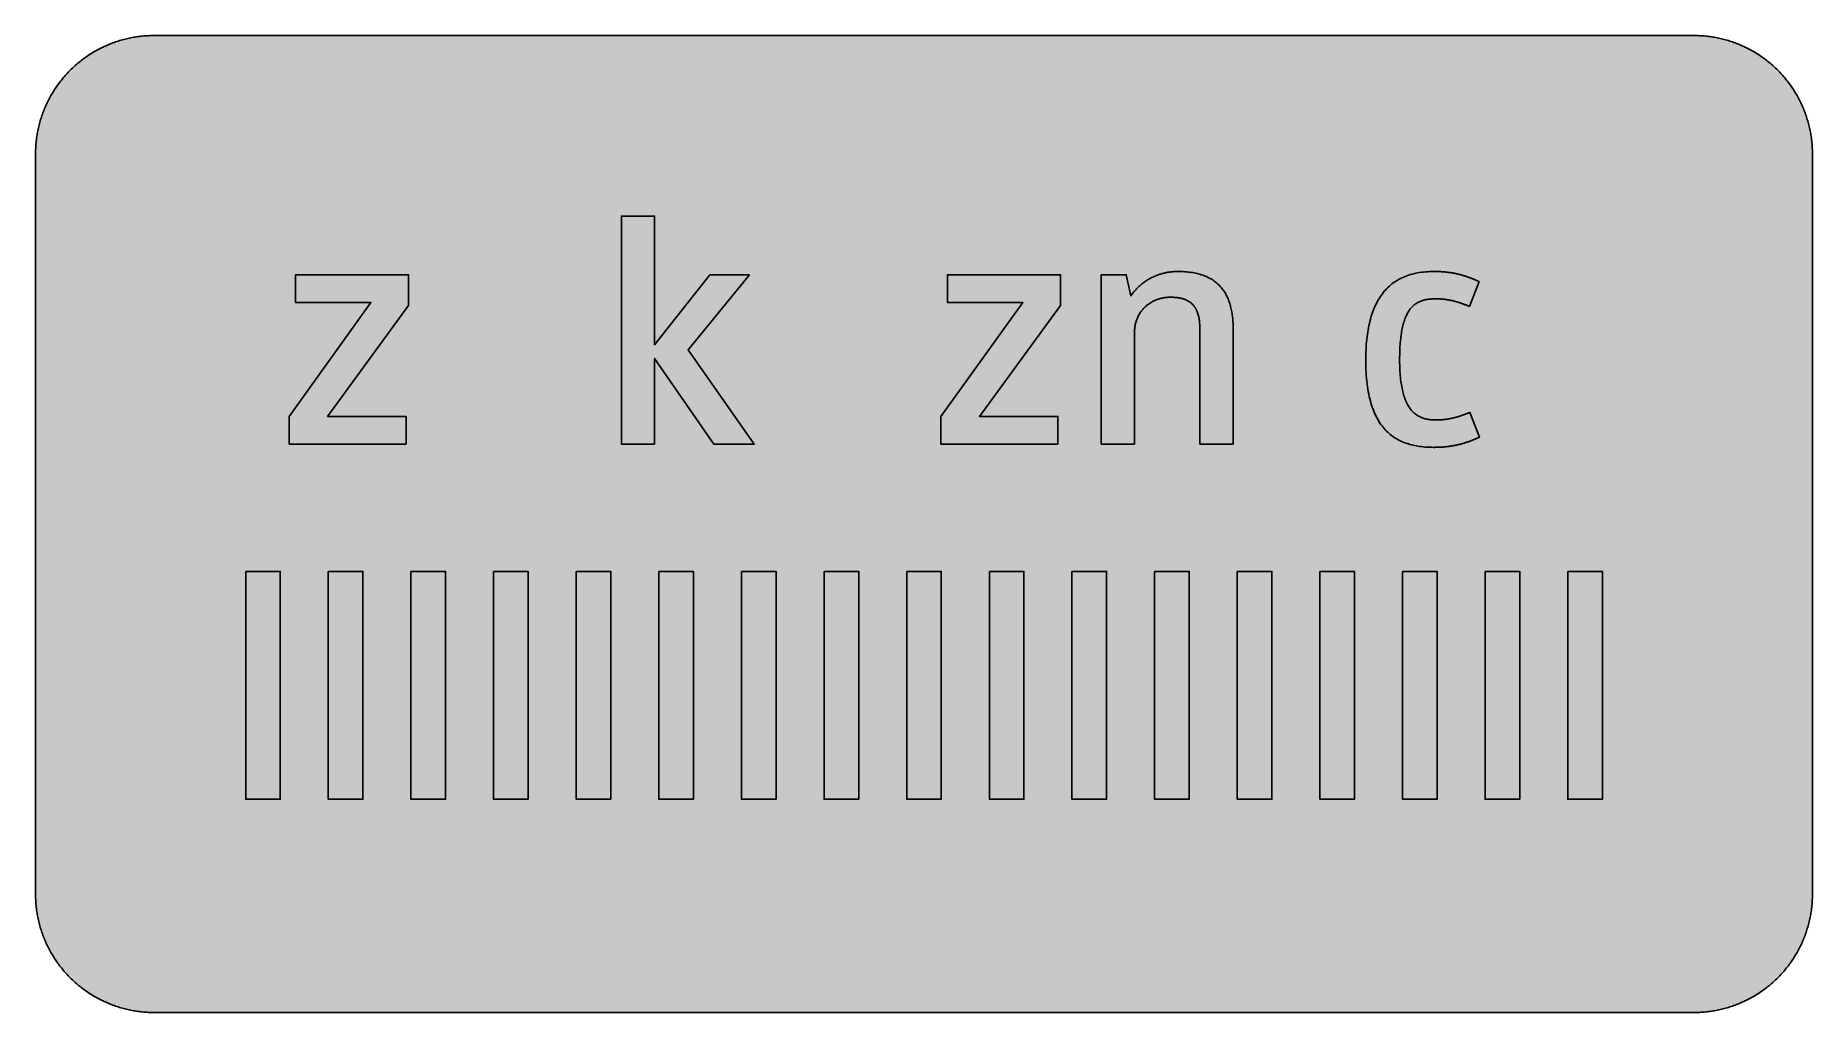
# Model space of a CAD drawing. Header units: millimetres. Extents: x 0 to 212, y 0 to 116.
import ezdxf

# ---------------------------------------------------------------- set-up
doc = ezdxf.new("R2010")
doc.units = ezdxf.units.MM

msp = doc.modelspace()

# ---------------------------------------------------------------- hatches: boundary and pattern name
for color, points in [(254, [(14.1633, 0.0536), (13.9878, 0.0533), (13.8125, 0.0559), (13.6373, 0.061), (13.462, 0.0686), (13.2893, 0.0787), (13.114, 0.0914), (12.9413, 0.1041), (12.7686, 0.1219), (12.5959, 0.1397), (12.4231, 0.16), (12.2504, 0.1829), (12.0777, 0.2057), (11.9075, 0.2337), (11.7373, 0.2616), (11.5672, 0.2921), (11.397, 0.3251), (11.2268, 0.3607), (11.0592, 0.3988), (10.8915, 0.4369), (10.7239, 0.4775), (10.5562, 0.5207), (10.3886, 0.5664), (10.2235, 0.6121), (10.0584, 0.6629), (9.8933, 0.7137), (9.7307, 0.7671), (9.5682, 0.8204), (9.4056, 0.8788), (9.2431, 0.9373), (9.083, 0.9982), (8.923, 1.0617), (8.763, 1.1252), (8.6055, 1.1938), (8.4455, 1.2624), (8.2906, 1.331), (8.1331, 1.4046), (7.9781, 1.4783), (7.8232, 1.5545), (7.6708, 1.6332), (7.5184, 1.7145), (7.366, 1.7958), (7.2161, 1.8796), (7.0663, 1.966), (6.919, 2.0523), (6.7716, 2.1438), (6.6243, 2.2352), (6.4795, 2.3266), (6.3348, 2.4232), (6.19, 2.5197), (6.0477, 2.6187), (5.908, 2.7178), (5.7683, 2.8194), (5.6286, 2.9235), (5.4915, 3.0302), (5.3543, 3.1369), (5.2197, 3.2461), (5.0851, 3.3579), (4.953, 3.4722), (4.8209, 3.5865), (4.6914, 3.7033), (4.5644, 3.8202), (4.4348, 3.9395), (4.3104, 4.0615), (4.1859, 4.1859), (4.0615, 4.3104), (3.9395, 4.4348), (3.8202, 4.5618), (3.7033, 4.6914), (3.5865, 4.8209), (3.4722, 4.953), (3.3579, 5.0851), (3.2487, 5.2197), (3.1369, 5.3543), (3.0302, 5.4915), (2.9235, 5.6286), (2.8194, 5.7683), (2.7178, 5.908), (2.6187, 6.0477), (2.5197, 6.19), (2.4232, 6.3348), (2.3266, 6.477), (2.2352, 6.6243), (2.1438, 6.7691), (2.0523, 6.919), (1.966, 7.0663), (1.8796, 7.2161), (1.7958, 7.366), (1.7145, 7.5184), (1.6332, 7.6708), (1.5545, 7.8232), (1.4783, 7.9781), (1.4046, 8.1331), (1.331, 8.2906), (1.2598, 8.4455), (1.1913, 8.603), (1.1252, 8.763), (1.0592, 8.923), (0.9982, 9.083), (0.9373, 9.2431), (0.8763, 9.4056), (0.8204, 9.5682), (0.7645, 9.7307), (0.7112, 9.8933), (0.6604, 10.0584), (0.6121, 10.2235), (0.5639, 10.3911), (0.5207, 10.5562), (0.4775, 10.7239), (0.4343, 10.8915), (0.3962, 11.0592), (0.3607, 11.2268), (0.3251, 11.397), (0.2921, 11.5672), (0.2616, 11.7373), (0.2311, 11.9075), (0.2057, 12.0802), (0.1803, 12.2504), (0.1575, 12.4231), (0.1372, 12.5959), (0.1194, 12.7686), (0.1041, 12.9413), (0.0889, 13.1166), (0.0787, 13.2893), (0.0686, 13.4645), (0.061, 13.6373), (0.0559, 13.8125), (0.0508, 13.9878), (0.0508, 14.163), (0.0522, 102.3592), (0.0508, 102.5322), (0.0559, 102.7074), (0.061, 102.8827), (0.0686, 103.058), (0.0787, 103.2307), (0.0889, 103.4059), (0.1041, 103.5787), (0.1194, 103.7514), (0.1372, 103.9241), (0.1575, 104.0968), (0.1803, 104.2695), (0.2057, 104.4423), (0.2311, 104.6124), (0.2616, 104.7826), (0.2921, 104.9528), (0.3251, 105.123), (0.3607, 105.2932), (0.3962, 105.4608), (0.4343, 105.6284), (0.4775, 105.7961), (0.5207, 105.9637), (0.5639, 106.1314), (0.6121, 106.2965), (0.6604, 106.4616), (0.7112, 106.6267), (0.7645, 106.7892), (0.8204, 106.9518), (0.8763, 107.1143), (0.9373, 107.2769), (0.9982, 107.4369), (1.0592, 107.5969), (1.1252, 107.757), (1.1913, 107.9144), (1.2598, 108.0745), (1.331, 108.2294), (1.4046, 108.3869), (1.4783, 108.5418), (1.5545, 108.6968), (1.6332, 108.8492), (1.7145, 109.0016), (1.7958, 109.154), (1.8796, 109.3038), (1.966, 109.4537), (2.0523, 109.601), (2.1438, 109.7483), (2.2352, 109.8956), (2.3266, 110.0404), (2.4232, 110.1852), (2.5197, 110.33), (2.6187, 110.4722), (2.7178, 110.6119), (2.8194, 110.7516), (2.9235, 110.8913), (3.0302, 111.0285), (3.1369, 111.1656), (3.2487, 111.3003), (3.3579, 111.4349), (3.4722, 111.567), (3.5865, 111.699), (3.7033, 111.8286), (3.8202, 111.9556), (3.9395, 112.0851), (4.0615, 112.2096), (4.1859, 112.334), (4.3104, 112.4585), (4.4348, 112.5804), (4.5644, 112.6998), (4.6914, 112.8166), (4.8209, 112.9335), (4.953, 113.0478), (5.0851, 113.1621), (5.2197, 113.2713), (5.3543, 113.3831), (5.4915, 113.4897), (5.6286, 113.5964), (5.7683, 113.7006), (5.908, 113.8022), (6.0477, 113.9012), (6.19, 114.0003), (6.3348, 114.0968), (6.4795, 114.1933), (6.6243, 114.2848), (6.7716, 114.3762), (6.919, 114.4676), (7.0663, 114.554), (7.2161, 114.6404), (7.366, 114.7242), (7.5184, 114.8055), (7.6708, 114.8867), (7.8232, 114.9655), (7.9781, 115.0417), (8.1331, 115.1153), (8.2906, 115.189), (8.4455, 115.2601), (8.6055, 115.3287), (8.763, 115.3947), (8.923, 115.4608), (9.083, 115.5217), (9.2431, 115.5827), (9.4056, 115.6437), (9.5682, 115.6995), (9.7307, 115.7554), (9.8933, 115.8088), (10.0584, 115.8596), (10.2235, 115.9078), (10.3886, 115.9561), (10.5562, 115.9993), (10.7239, 116.0424), (10.8915, 116.0856), (11.0592, 116.1237), (11.2268, 116.1593), (11.397, 116.1948), (11.5672, 116.2279), (11.7373, 116.2583), (11.9075, 116.2888), (12.0777, 116.3142), (12.2504, 116.3396), (12.4231, 116.3625), (12.5959, 116.3828), (12.7686, 116.4006), (12.9413, 116.4158), (13.114, 116.4311), (13.2893, 116.4412), (13.462, 116.4514), (13.6373, 116.459), (13.8125, 116.4641), (13.9878, 116.4692), (14.163, 116.4692), (197.6078, 116.4703), (197.7822, 116.4692), (197.9574, 116.4641), (198.1327, 116.459), (198.3054, 116.4514), (198.4807, 116.4412), (198.6534, 116.4311), (198.8287, 116.4158), (199.0014, 116.4006), (199.1741, 116.3828), (199.3468, 116.3625), (199.5195, 116.3396), (199.6897, 116.3142), (199.8624, 116.2888), (200.0326, 116.2583), (200.2028, 116.2279), (200.373, 116.1948), (200.5432, 116.1593), (200.7108, 116.1237), (200.8784, 116.0856), (201.0461, 116.0424), (201.2137, 115.9993), (201.3788, 115.9561), (201.5465, 115.9078), (201.7116, 115.8596), (201.8767, 115.8088), (202.0392, 115.7554), (202.2018, 115.6995), (202.3643, 115.6437), (202.5269, 115.5827), (202.6869, 115.5217), (202.8469, 115.4608), (203.007, 115.3947), (203.167, 115.3287), (203.3245, 115.2601), (203.4794, 115.189), (203.6369, 115.1153), (203.7918, 115.0417), (203.9468, 114.9655), (204.0992, 114.8867), (204.2516, 114.8055), (204.404, 114.7242), (204.5538, 114.6404), (204.7037, 114.554), (204.8535, 114.4676), (205.0009, 114.3762), (205.1456, 114.2848), (205.293, 114.1933), (205.4352, 114.0968), (205.58, 114.0003), (205.7222, 113.9012), (205.8619, 113.8022), (206.0016, 113.7006), (206.1413, 113.5964), (206.2785, 113.4897), (206.4156, 113.3831), (206.5503, 113.2713), (206.6849, 113.1621), (206.817, 113.0478), (206.949, 112.9335), (207.0786, 112.8166), (207.2081, 112.6998), (207.3351, 112.5804), (207.4596, 112.4585), (207.584, 112.334), (207.7085, 112.2096), (207.8304, 112.0851), (207.9498, 111.9556), (208.0666, 111.8286), (208.1835, 111.699), (208.2978, 111.567), (208.4121, 111.4349), (208.5238, 111.3003), (208.6331, 111.1656), (208.7397, 111.0285), (208.8464, 110.8913), (208.9506, 110.7516), (209.0522, 110.6119), (209.1512, 110.4722), (209.2503, 110.33), (209.3468, 110.1852), (209.4433, 110.0404), (209.5348, 109.8956), (209.6262, 109.7483), (209.7176, 109.601), (209.804, 109.4537), (209.8904, 109.3038), (209.9742, 109.154), (210.0555, 109.0016), (210.1367, 108.8492), (210.2155, 108.6968), (210.2917, 108.5418), (210.3653, 108.3869), (210.439, 108.2294), (210.5076, 108.0745), (210.5762, 107.9144), (210.6447, 107.757), (210.7082, 107.5969), (210.7717, 107.4369), (210.8327, 107.2769), (210.8911, 107.1143), (210.9495, 106.9518), (211.0029, 106.7892), (211.0562, 106.6267), (211.107, 106.4616), (211.1578, 106.2965), (211.2035, 106.1314), (211.2493, 105.9637), (211.2924, 105.7961), (211.3331, 105.6284), (211.3712, 105.4608), (211.4093, 105.2932), (211.4448, 105.123), (211.4779, 104.9528), (211.5083, 104.7826), (211.5363, 104.6124), (211.5642, 104.4423), (211.5871, 104.2695), (211.6099, 104.0968), (211.6303, 103.9241), (211.648, 103.7514), (211.6658, 103.5787), (211.6785, 103.4059), (211.6912, 103.2307), (211.7014, 103.058), (211.709, 102.8827), (211.7141, 102.7074), (211.7166, 102.5322), (211.7166, 102.3569), (211.7189, 14.1647), (211.7166, 13.9878), (211.7141, 13.8125), (211.709, 13.6373), (211.7014, 13.4645), (211.6912, 13.2893), (211.6785, 13.1166), (211.6658, 12.9413), (211.648, 12.7686), (211.6303, 12.5959), (211.6099, 12.4231), (211.5871, 12.2504), (211.5642, 12.0802), (211.5363, 11.9075), (211.5083, 11.7373), (211.4779, 11.5672), (211.4448, 11.397), (211.4093, 11.2268), (211.3712, 11.0592), (211.3331, 10.8915), (211.2924, 10.7239), (211.2493, 10.5562), (211.2035, 10.3911), (211.1578, 10.2235), (211.107, 10.0584), (211.0562, 9.8933), (211.0029, 9.7307), (210.9495, 9.5682), (210.8911, 9.4056), (210.8327, 9.2431), (210.7717, 9.083), (210.7082, 8.923), (210.6447, 8.763), (210.5762, 8.603), (210.5076, 8.4455), (210.439, 8.2906), (210.3653, 8.1331), (210.2917, 7.9781), (210.2155, 7.8232), (210.1367, 7.6708), (210.0555, 7.5184), (209.9742, 7.366), (209.8904, 7.2161), (209.804, 7.0663), (209.7176, 6.919), (209.6262, 6.7691), (209.5348, 6.6243), (209.4433, 6.477), (209.3468, 6.3348), (209.2503, 6.19), (209.1512, 6.0477), (209.0522, 5.908), (208.9506, 5.7683), (208.8464, 5.6286), (208.7397, 5.4915), (208.6331, 5.3543), (208.5238, 5.2197), (208.4121, 5.0851), (208.2978, 4.953), (208.1835, 4.8209), (208.0666, 4.6914), (207.9498, 4.5618), (207.8304, 4.4348), (207.7085, 4.3104), (207.584, 4.1859), (207.4596, 4.0615), (207.3351, 3.9395), (207.2081, 3.8202), (207.0786, 3.7033), (206.949, 3.5865), (206.817, 3.4722), (206.6849, 3.3579), (206.5503, 3.2461), (206.4156, 3.1369), (206.2785, 3.0302), (206.1413, 2.9235), (206.0016, 2.8194), (205.8619, 2.7178), (205.7222, 2.6187), (205.58, 2.5197), (205.4352, 2.4232), (205.293, 2.3266), (205.1456, 2.2352), (205.0009, 2.1438), (204.8535, 2.0523), (204.7037, 1.966), (204.5538, 1.8796), (204.404, 1.7958), (204.2516, 1.7145), (204.0992, 1.6332), (203.9468, 1.5545), (203.7918, 1.4783), (203.6369, 1.4046), (203.4794, 1.331), (203.3245, 1.2624), (203.167, 1.1938), (203.007, 1.1252), (202.8469, 1.0617), (202.6869, 0.9982), (202.5269, 0.9373), (202.3643, 0.8788), (202.2018, 0.8204), (202.0392, 0.7671), (201.8767, 0.7137), (201.7116, 0.6629), (201.5465, 0.6121), (201.3788, 0.5664), (201.2137, 0.5207), (201.0461, 0.4775), (200.8784, 0.4369), (200.7108, 0.3988), (200.5432, 0.3607), (200.373, 0.3251), (200.2028, 0.2921), (200.0326, 0.2616), (199.8624, 0.2337), (199.6897, 0.2057), (199.5195, 0.1829), (199.3468, 0.16), (199.1741, 0.1397), (199.0014, 0.1219), (198.8287, 0.1041), (198.6534, 0.0914), (198.4807, 0.0787), (198.3054, 0.0686), (198.1327, 0.061), (197.9574, 0.0559), (197.7822, 0.0533), (197.6069, 0.0533)]), (59, [(73.7941, 67.787), (73.7941, 77.9925), (80.8563, 67.787), (85.6686, 67.787), (77.7917, 79.0014), (85.0868, 87.9655), (80.3906, 87.9655), (73.7941, 79.6212), (73.7941, 94.9508), (69.8362, 94.9508), (69.8362, 67.787)]), (59, [(44.4955, 84.3178), (44.4955, 87.9655), (31.0307, 87.9655), (31.0307, 84.6663), (39.9948, 84.6663), (30.2549, 71.0844), (30.2549, 67.787), (44.1854, 67.787), (44.1854, 71.0844), (34.8326, 71.0844)]), (59, [(122.1465, 84.3178), (122.1465, 87.9655), (108.6803, 87.9655), (108.6803, 84.6663), (117.6443, 84.6663), (107.9045, 71.0844), (107.9045, 67.787), (121.835, 67.787), (121.835, 71.0844), (112.4839, 71.0844)]), (59, [(142.7124, 67.787), (142.7124, 81.6003), (142.7099, 81.8058), (142.7048, 82.009), (142.6972, 82.2071), (142.687, 82.4052), (142.6743, 82.5983), (142.6566, 82.7888), (142.6362, 82.9742), (142.6134, 83.1596), (142.588, 83.3399), (142.56, 83.5177), (142.527, 83.693), (142.4915, 83.8657), (142.4534, 84.0334), (142.4127, 84.1985), (142.367, 84.361), (142.3187, 84.521), (142.2679, 84.676), (142.2146, 84.8309), (142.1562, 84.9782), (142.0978, 85.1256), (142.0343, 85.2703), (141.9657, 85.41), (141.8971, 85.5472), (141.8234, 85.6793), (141.7472, 85.8114), (141.666, 85.9384), (141.5847, 86.0628), (141.4983, 86.1822), (141.4094, 86.3016), (141.3154, 86.4159), (141.2189, 86.5276), (141.1199, 86.6343), (141.0183, 86.7385), (140.9116, 86.8401), (140.8024, 86.9391), (140.6906, 87.0331), (140.5738, 87.1271), (140.4544, 87.2134), (140.3325, 87.2998), (140.2055, 87.3811), (140.0759, 87.4598), (139.9438, 87.536), (139.8092, 87.6071), (139.6695, 87.6757), (139.5273, 87.7418), (139.38, 87.8053), (139.2301, 87.8637), (139.0777, 87.9196), (138.9202, 87.9704), (138.7602, 88.0186), (138.5976, 88.0643), (138.43, 88.1075), (138.2598, 88.1456), (138.0846, 88.1812), (137.9093, 88.2142), (137.7264, 88.2421), (137.5435, 88.2675), (137.3556, 88.2904), (137.1625, 88.3082), (136.9695, 88.3234), (136.7688, 88.3361), (136.5682, 88.3437), (136.3624, 88.3488), (136.1542, 88.3514), (136.05, 88.3514), (135.9484, 88.3488), (135.8468, 88.3463), (135.7478, 88.3412), (135.6462, 88.3336), (135.5446, 88.326), (135.443, 88.3183), (135.3439, 88.3082), (135.2423, 88.2955), (135.1432, 88.2828), (135.0416, 88.2675), (134.9426, 88.2523), (134.8435, 88.2345), (134.7445, 88.2167), (134.6454, 88.1964), (134.5489, 88.1736), (134.4498, 88.1507), (134.3533, 88.1278), (134.2542, 88.1024), (134.1577, 88.0745), (134.0612, 88.0466), (133.9672, 88.0161), (133.8707, 87.9856), (133.7767, 87.9526), (133.6802, 87.917), (133.5862, 87.8815), (133.4922, 87.8459), (133.4008, 87.8078), (133.3068, 87.7672), (133.2154, 87.7265), (133.1239, 87.6833), (133.035, 87.6376), (132.9436, 87.5919), (132.8547, 87.5462), (132.7658, 87.4954), (132.6769, 87.4471), (132.588, 87.3938), (132.5016, 87.343), (132.4153, 87.2871), (132.3315, 87.2312), (132.2451, 87.1728), (132.1613, 87.1144), (132.0775, 87.0534), (131.9962, 86.9925), (131.9124, 86.929), (131.8336, 86.8655), (131.7523, 86.7994), (131.6736, 86.7308), (131.5949, 86.6623), (131.5161, 86.5911), (131.4399, 86.5175), (131.3637, 86.4438), (131.2875, 86.3702), (131.2139, 86.2914), (131.1402, 86.2127), (131.0691, 86.1339), (130.998, 86.0527), (130.9268, 85.9688), (130.8583, 85.885), (130.7897, 85.7987), (130.7211, 85.7123), (130.6551, 85.6234), (130.5916, 85.532), (130.5255, 85.4405), (129.9849, 87.9655), (126.9958, 87.9655), (126.9958, 67.787), (130.955, 67.787), (130.955, 81.0186), (130.9548, 81.1555), (130.9599, 81.2902), (130.97, 81.4222), (130.9802, 81.5518), (130.9954, 81.6788), (131.0132, 81.8032), (131.0361, 81.9277), (131.0589, 82.0471), (131.0869, 82.1665), (131.1173, 82.2808), (131.1478, 82.3951), (131.1834, 82.5068), (131.2215, 82.616), (131.2621, 82.7227), (131.3078, 82.8269), (131.3536, 82.9285), (131.4018, 83.0275), (131.4526, 83.1266), (131.5034, 83.2206), (131.5593, 83.3145), (131.6177, 83.406), (131.6761, 83.4949), (131.7371, 83.5812), (131.8006, 83.6651), (131.8666, 83.7463), (131.9327, 83.8251), (132.0013, 83.9038), (132.0724, 83.9775), (132.1435, 84.0511), (132.2172, 84.1223), (132.2934, 84.1908), (132.3696, 84.2569), (132.4483, 84.3229), (132.527, 84.3839), (132.6083, 84.4448), (132.6896, 84.5033), (132.7709, 84.5591), (132.8547, 84.6125), (132.9411, 84.6633), (133.0249, 84.7141), (133.1112, 84.7598), (133.2001, 84.8055), (133.289, 84.8487), (133.3754, 84.8893), (133.4668, 84.93), (133.5557, 84.9655), (133.6446, 85.0011), (133.7361, 85.0341), (133.8275, 85.0646), (133.919, 85.0951), (134.0104, 85.1205), (134.1018, 85.1459), (134.1933, 85.1687), (134.2847, 85.1891), (134.3762, 85.2068), (134.4651, 85.2246), (134.5565, 85.2399), (134.6479, 85.2526), (134.7394, 85.2627), (134.8283, 85.2703), (134.9172, 85.278), (135.0061, 85.283), (135.095, 85.2856), (135.1839, 85.2856), (135.2956, 85.2856), (135.4049, 85.283), (135.5141, 85.2805), (135.6182, 85.2754), (135.7249, 85.2678), (135.8265, 85.2602), (135.9281, 85.25), (136.0272, 85.2399), (136.1237, 85.2272), (136.2202, 85.2119), (136.3142, 85.1967), (136.4056, 85.1789), (136.4971, 85.1586), (136.5834, 85.1383), (136.6723, 85.1154), (136.7561, 85.09), (136.84, 85.0621), (136.9212, 85.0341), (137, 85.0036), (137.0762, 84.9732), (137.1524, 84.9401), (137.226, 84.9046), (137.2997, 84.8665), (137.3708, 84.8258), (137.4394, 84.7852), (137.5054, 84.742), (137.5715, 84.6963), (137.635, 84.648), (137.6959, 84.5998), (137.7569, 84.5464), (137.8128, 84.4931), (137.8712, 84.4372), (137.9245, 84.3788), (137.9779, 84.3204), (138.0287, 84.2569), (138.0795, 84.1934), (138.1252, 84.1273), (138.1709, 84.0588), (138.2166, 83.9851), (138.2573, 83.914), (138.2979, 83.8378), (138.3386, 83.759), (138.3741, 83.6778), (138.4097, 83.5965), (138.4427, 83.5101), (138.4757, 83.4238), (138.5062, 83.3323), (138.5341, 83.2409), (138.5595, 83.1444), (138.5849, 83.0478), (138.6078, 82.9488), (138.6307, 82.8446), (138.651, 82.7405), (138.6688, 82.6313), (138.684, 82.5221), (138.6992, 82.4078), (138.7119, 82.2935), (138.7221, 82.1741), (138.7323, 82.0522), (138.7399, 81.9302), (138.745, 81.8032), (138.75, 81.6737), (138.7526, 81.5416), (138.7526, 81.407), (138.7546, 67.787)]), (59, [(166.8117, 70.6586), (166.7129, 70.6577), (166.6138, 70.6603), (166.5148, 70.6628), (166.4183, 70.6704), (166.3192, 70.6755), (166.2201, 70.6857), (166.1236, 70.6958), (166.0246, 70.7085), (165.928, 70.7238), (165.8315, 70.7415), (165.735, 70.7619), (165.6385, 70.7847), (165.542, 70.8101), (165.448, 70.8355), (165.354, 70.866), (165.26, 70.899), (165.166, 70.9346), (165.0746, 70.9752), (164.9832, 71.0159), (164.8917, 71.0616), (164.8028, 71.1124), (164.7139, 71.1632), (164.625, 71.2191), (164.5387, 71.28), (164.4523, 71.3435), (164.3685, 71.4096), (164.2847, 71.4807), (164.2034, 71.5569), (164.1221, 71.6356), (164.0434, 71.7194), (163.9672, 71.8058), (163.8884, 71.8998), (163.8148, 71.9963), (163.7411, 72.0979), (163.67, 72.202), (163.6014, 72.3138), (163.5328, 72.4306), (163.4668, 72.5526), (163.4007, 72.677), (163.3398, 72.8091), (163.2788, 72.9463), (163.2204, 73.0885), (163.1645, 73.2358), (163.1086, 73.3908), (163.0578, 73.5482), (163.007, 73.7133), (162.9588, 73.8835), (162.9131, 74.0613), (162.8699, 74.2442), (162.8292, 74.4347), (162.7911, 74.6303), (162.7556, 74.8335), (162.7226, 75.0418), (162.6921, 75.2551), (162.6641, 75.4786), (162.6387, 75.7072), (162.6159, 75.9435), (162.5956, 76.1873), (162.5803, 76.4362), (162.5651, 76.6928), (162.5549, 76.9569), (162.5473, 77.2312), (162.5422, 77.5106), (162.5422, 77.7977), (162.5422, 78.0847), (162.5473, 78.3666), (162.5524, 78.6409), (162.5625, 78.9076), (162.5727, 79.1667), (162.5854, 79.4207), (162.6032, 79.6646), (162.621, 79.9033), (162.6413, 80.1345), (162.6667, 80.3605), (162.6921, 80.579), (162.72, 80.7898), (162.7505, 80.9955), (162.781, 81.1936), (162.8165, 81.3867), (162.8546, 81.5721), (162.8927, 81.7524), (162.9359, 81.9277), (162.9791, 82.0953), (163.0248, 82.2579), (163.0731, 82.4154), (163.1213, 82.5652), (163.1747, 82.71), (163.228, 82.8497), (163.2839, 82.9869), (163.3423, 83.1164), (163.4033, 83.2383), (163.4668, 83.3577), (163.5303, 83.472), (163.5963, 83.5838), (163.6649, 83.6879), (163.7335, 83.787), (163.8071, 83.8835), (163.8808, 83.9749), (163.9545, 84.0613), (164.0332, 84.1426), (164.1119, 84.2213), (164.1932, 84.295), (164.2745, 84.3661), (164.3609, 84.4321), (164.4472, 84.4931), (164.5336, 84.5515), (164.6225, 84.6074), (164.7139, 84.6582), (164.8079, 84.7065), (164.9019, 84.7522), (164.9984, 84.7928), (165.0949, 84.8309), (165.194, 84.8665), (165.2956, 84.8995), (165.3972, 84.9274), (165.4988, 84.9554), (165.6055, 84.9782), (165.7121, 84.9986), (165.8188, 85.0189), (165.928, 85.0341), (166.0398, 85.0494), (166.1516, 85.0621), (166.2633, 85.0722), (166.3776, 85.0798), (166.4945, 85.0849), (166.6113, 85.09), (166.7281, 85.0925), (166.8501, 85.0925), (166.9136, 85.0925), (166.9796, 85.0925), (167.0431, 85.09), (167.1066, 85.09), (167.1701, 85.0875), (167.2336, 85.0849), (167.2946, 85.0824), (167.3581, 85.0798), (167.419, 85.0748), (167.48, 85.0722), (167.5409, 85.0671), (167.6019, 85.0621), (167.6629, 85.057), (167.7238, 85.0519), (167.7848, 85.0468), (167.8432, 85.0392), (167.9042, 85.0341), (167.9626, 85.0265), (168.0235, 85.0189), (168.082, 85.0113), (168.1404, 85.0011), (168.1988, 84.9935), (168.2598, 84.9833), (168.3182, 84.9732), (168.3766, 84.963), (168.435, 84.9528), (168.4934, 84.9427), (168.5519, 84.93), (168.6128, 84.9173), (168.6712, 84.9046), (168.7297, 84.8919), (168.7881, 84.8792), (168.849, 84.8639), (168.9075, 84.8512), (168.9659, 84.836), (169.0268, 84.8208), (169.0853, 84.8055), (169.1462, 84.7877), (169.2072, 84.7725), (169.2681, 84.7547), (169.3266, 84.7369), (169.3901, 84.7192), (169.451, 84.7014), (169.512, 84.6811), (169.5729, 84.6633), (169.6364, 84.643), (169.6999, 84.6226), (169.7634, 84.6023), (169.8269, 84.5795), (169.8904, 84.5566), (169.9539, 84.5363), (170.02, 84.5134), (170.086, 84.488), (170.1521, 84.4652), (170.2181, 84.4423), (170.2841, 84.4169), (170.3527, 84.3915), (170.4213, 84.3661), (170.4899, 84.3382), (170.561, 84.3128), (170.6296, 84.2848), (170.7007, 84.2569), (170.7718, 84.2289), (170.8455, 84.1985), (172.0109, 87.1509), (171.9453, 87.1779), (171.8793, 87.2084), (171.8132, 87.2363), (171.7472, 87.2642), (171.6811, 87.2947), (171.6126, 87.3227), (171.5465, 87.3506), (171.4805, 87.3785), (171.4119, 87.4065), (171.3459, 87.4344), (171.2773, 87.4624), (171.2087, 87.4903), (171.1401, 87.5182), (171.0715, 87.5462), (171.003, 87.5716), (170.9318, 87.5995), (170.8607, 87.6249), (170.7896, 87.6529), (170.7185, 87.6783), (170.6474, 87.7037), (170.5737, 87.7291), (170.5026, 87.7545), (170.4289, 87.7773), (170.3527, 87.8027), (170.2791, 87.8256), (170.2029, 87.851), (170.1267, 87.8738), (170.0505, 87.8967), (169.9717, 87.9196), (169.893, 87.9399), (169.8142, 87.9627), (169.7355, 87.9831), (169.6542, 88.0034), (169.5729, 88.0237), (169.4891, 88.044), (169.4053, 88.0618), (169.3215, 88.0821), (169.2351, 88.0999), (169.1488, 88.1177), (169.0624, 88.1355), (168.9735, 88.1507), (168.8846, 88.1659), (168.7932, 88.1837), (168.7017, 88.1964), (168.6103, 88.2117), (168.5163, 88.2244), (168.4223, 88.2371), (168.3258, 88.2498), (168.2293, 88.2625), (168.1302, 88.2726), (168.0312, 88.2828), (167.9296, 88.2929), (167.828, 88.3031), (167.7238, 88.3107), (167.6197, 88.3183), (167.5155, 88.326), (167.4063, 88.331), (167.2996, 88.3361), (167.1879, 88.3412), (167.0761, 88.3437), (166.9644, 88.3463), (166.8501, 88.3488), (166.7332, 88.3514), (166.6164, 88.3514), (166.3598, 88.3488), (166.1084, 88.3412), (165.8595, 88.3285), (165.6156, 88.3107), (165.3769, 88.2879), (165.1432, 88.2574), (164.912, 88.2244), (164.686, 88.1863), (164.4625, 88.1431), (164.244, 88.0923), (164.0307, 88.0389), (163.8224, 87.978), (163.6166, 87.9145), (163.4134, 87.8459), (163.2179, 87.7697), (163.0248, 87.691), (162.8343, 87.6046), (162.6489, 87.5132), (162.4686, 87.4192), (162.2933, 87.3176), (162.1206, 87.2134), (161.9529, 87.1017), (161.7878, 86.9848), (161.6278, 86.8629), (161.4729, 86.7385), (161.3205, 86.6064), (161.1732, 86.4692), (161.0284, 86.327), (160.8887, 86.1797), (160.7541, 86.0273), (160.622, 85.8698), (160.495, 85.7072), (160.3705, 85.5396), (160.2511, 85.3669), (160.1343, 85.1891), (160.0251, 85.0062), (159.9159, 84.8182), (159.8143, 84.6252), (159.7127, 84.4271), (159.6187, 84.2239), (159.5272, 84.0156), (159.4383, 83.7997), (159.3571, 83.5812), (159.2758, 83.3577), (159.1996, 83.1291), (159.1285, 82.8929), (159.0624, 82.6541), (158.9964, 82.4103), (158.938, 82.1588), (158.8821, 81.9048), (158.8287, 81.6432), (158.7805, 81.3791), (158.7373, 81.1098), (158.6967, 80.833), (158.6611, 80.5536), (158.6281, 80.2665), (158.5976, 79.977), (158.5747, 79.6798), (158.5519, 79.3801), (158.5366, 79.0727), (158.5214, 78.7603), (158.5138, 78.4454), (158.5062, 78.1228), (158.5062, 77.7977), (158.5087, 77.4116), (158.5163, 77.0357), (158.529, 76.6699), (158.5468, 76.3118), (158.5697, 75.9612), (158.5951, 75.6209), (158.6281, 75.2907), (158.6662, 74.9656), (158.7068, 74.6506), (158.7551, 74.3433), (158.8059, 74.0435), (158.8618, 73.754), (158.9202, 73.4695), (158.9862, 73.1952), (159.0548, 72.9285), (159.1285, 72.6694), (159.2047, 72.4154), (159.2859, 72.1716), (159.3723, 71.9353), (159.4637, 71.7042), (159.5577, 71.4832), (159.6542, 71.2673), (159.7558, 71.059), (159.8625, 70.8558), (159.9717, 70.6628), (160.0835, 70.4748), (160.2003, 70.292), (160.3223, 70.1192), (160.4467, 69.9491), (160.5737, 69.789), (160.7033, 69.6316), (160.8379, 69.4817), (160.975, 69.3395), (161.1173, 69.2023), (161.2621, 69.0702), (161.4094, 68.9458), (161.5592, 68.8238), (161.7116, 68.7095), (161.8691, 68.6003), (162.0266, 68.4987), (162.1892, 68.3997), (162.3543, 68.3057), (162.5219, 68.2193), (162.6921, 68.1355), (162.8648, 68.0593), (163.0426, 67.9856), (163.2204, 67.9171), (163.4007, 67.8536), (163.5836, 67.7951), (163.769, 67.7418), (163.957, 67.691), (164.145, 67.6453), (164.338, 67.6046), (164.5336, 67.5665), (164.7292, 67.5335), (164.9273, 67.503), (165.1279, 67.4776), (165.3286, 67.4548), (165.5318, 67.437), (165.7375, 67.4218), (165.9458, 67.4116), (166.1541, 67.404), (166.3649, 67.3989), (166.5783, 67.3964), (166.6951, 67.3964), (166.812, 67.3989), (166.9263, 67.4014), (167.038, 67.404), (167.1498, 67.4065), (167.2615, 67.4116), (167.3708, 67.4167), (167.48, 67.4243), (167.5867, 67.4294), (167.6908, 67.437), (167.7949, 67.4446), (167.8991, 67.4548), (168.0007, 67.4649), (168.1023, 67.4751), (168.2013, 67.4853), (168.3004, 67.498), (168.3969, 67.5107), (168.4934, 67.5234), (168.5874, 67.5361), (168.6814, 67.5513), (168.7754, 67.5665), (168.8668, 67.5818), (168.9583, 67.597), (169.0472, 67.6148), (169.1361, 67.63), (169.225, 67.6478), (169.3113, 67.6656), (169.3977, 67.6859), (169.484, 67.7037), (169.5679, 67.724), (169.6517, 67.7443), (169.7355, 67.7647), (169.8168, 67.7875), (169.8981, 67.8078), (169.9768, 67.8307), (170.0581, 67.8536), (170.1368, 67.8764), (170.213, 67.8993), (170.2918, 67.9221), (170.368, 67.945), (170.4442, 67.9704), (170.5204, 67.9958), (170.594, 68.0212), (170.6677, 68.0466), (170.7413, 68.072), (170.815, 68.0974), (170.8861, 68.1228), (170.9572, 68.1507), (171.0309, 68.1761), (171.0995, 68.2041), (171.1706, 68.2295), (171.2392, 68.2574), (171.3103, 68.2854), (171.3789, 68.3133), (171.4475, 68.3412), (171.516, 68.3692), (171.5821, 68.3971), (171.6507, 68.4276), (171.7167, 68.4555), (171.7853, 68.4835), (171.8513, 68.514), (171.9174, 68.5419), (171.9834, 68.5698), (172.0469, 68.6003), (170.8863, 71.5504), (170.8125, 71.5213), (170.7413, 71.4908), (170.6702, 71.4629), (170.5991, 71.4375), (170.5305, 71.4096), (170.4619, 71.3842), (170.3934, 71.3588), (170.3248, 71.3334), (170.2562, 71.308), (170.1902, 71.2826), (170.1241, 71.2597), (170.0581, 71.2368), (169.9946, 71.214), (169.9285, 71.1911), (169.865, 71.1683), (169.8015, 71.1479), (169.738, 71.1276), (169.6745, 71.1073), (169.611, 71.087), (169.5475, 71.0667), (169.4866, 71.0489), (169.4256, 71.0286), (169.3621, 71.0108), (169.3012, 70.993), (169.2402, 70.9778), (169.1792, 70.96), (169.1183, 70.9447), (169.0599, 70.9295), (168.9989, 70.9143), (168.9379, 70.899), (168.8795, 70.8838), (168.8186, 70.8711), (168.7576, 70.8558), (168.6992, 70.8431), (168.6382, 70.8304), (168.5773, 70.8203), (168.5188, 70.8076), (168.4579, 70.7974), (168.3995, 70.7847), (168.3385, 70.7746), (168.2775, 70.7669), (168.2166, 70.7568), (168.1556, 70.7466), (168.0947, 70.739), (168.0337, 70.7314), (167.9727, 70.7238), (167.9118, 70.7161), (167.8508, 70.7085), (167.7899, 70.7034), (167.7264, 70.6958), (167.6629, 70.6907), (167.6019, 70.6857), (167.5384, 70.6806), (167.4749, 70.678), (167.4089, 70.673), (167.3454, 70.6704), (167.2793, 70.6679), (167.2158, 70.6653), (167.1498, 70.6628), (167.0812, 70.6603), (167.0152, 70.6603), (166.9466, 70.6577), (166.878, 70.6577), (166.8094, 70.6577)]), (59, [(25.0818, 52.6175), (29.2022, 52.6175), (29.2022, 25.4536), (25.0818, 25.4536)]), (59, [(34.925, 52.6175), (39.0454, 52.6175), (39.0454, 25.4536), (34.925, 25.4536)]), (59, [(44.7668, 52.6175), (48.8872, 52.6175), (48.8872, 25.4536), (44.7668, 25.4536)]), (59, [(54.6104, 52.6175), (58.7308, 52.6175), (58.7308, 25.4536), (54.6104, 25.4536)]), (59, [(64.4536, 52.6175), (68.574, 52.6175), (68.574, 25.4536), (64.4536, 25.4536)]), (59, [(74.2968, 52.6175), (78.4172, 52.6175), (78.4172, 25.4536), (74.2968, 25.4536)]), (59, [(84.1403, 52.6175), (88.2608, 52.6175), (88.2608, 25.4536), (84.1403, 25.4536)]), (59, [(93.9835, 52.6175), (98.104, 52.6175), (98.104, 25.4536), (93.9835, 25.4536)]), (59, [(103.8257, 52.6175), (107.9461, 52.6175), (107.9461, 25.4536), (103.8257, 25.4536)]), (59, [(113.6689, 52.6175), (117.7893, 52.6175), (117.7893, 25.4536), (113.6689, 25.4536)]), (59, [(123.5121, 52.6175), (127.6325, 52.6175), (127.6325, 25.4536), (123.5121, 25.4536)]), (59, [(133.3556, 52.6175), (137.4761, 52.6175), (137.4761, 25.4536), (133.3556, 25.4536)]), (59, [(143.1988, 52.6175), (147.3193, 52.6175), (147.3193, 25.4536), (143.1988, 25.4536)]), (59, [(153.0421, 52.6175), (157.1625, 52.6175), (157.1625, 25.4536), (153.0421, 25.4536)]), (59, [(162.8842, 52.6175), (167.0046, 52.6175), (167.0046, 25.4536), (162.8842, 25.4536)]), (59, [(172.7274, 52.6175), (176.8479, 52.6175), (176.8479, 25.4536), (172.7274, 25.4536)]), (59, [(182.5706, 52.6175), (186.6911, 52.6175), (186.6911, 25.4536), (182.5706, 25.4536)])]:
    msp.add_hatch(color=color).paths.add_polyline_path(points)
h = msp.add_hatch(color=59)
h.paths.add_polyline_path([(14.1633, 3.5814), (13.8887, 3.5839), (13.6169, 3.5941), (13.3477, 3.6119), (13.081, 3.6347), (12.8143, 3.6652), (12.5501, 3.7008), (12.2885, 3.7465), (12.0294, 3.7948), (11.7729, 3.8506), (11.5164, 3.9141), (11.2649, 3.9827), (11.016, 4.0564), (10.7671, 4.1351), (10.5232, 4.2215), (10.2819, 4.3129), (10.0432, 4.412), (9.8069, 4.5161), (9.5733, 4.6228), (9.3447, 4.7371), (9.1186, 4.8565), (8.8951, 4.9809), (8.6741, 5.113), (8.4582, 5.2476), (8.2448, 5.3873), (8.0366, 5.5321), (7.8308, 5.682), (7.6276, 5.8369), (7.4295, 5.9969), (7.2365, 6.1595), (7.046, 6.3297), (6.8605, 6.5024), (6.6777, 6.6802), (6.5024, 6.8605), (6.3271, 7.046), (6.1595, 7.2365), (5.9969, 7.432), (5.8369, 7.6302), (5.682, 7.8308), (5.5321, 8.0366), (5.3873, 8.2448), (5.2451, 8.4582), (5.1105, 8.6741), (4.9809, 8.8951), (4.8565, 9.1186), (4.7371, 9.3447), (4.6228, 9.5758), (4.5136, 9.8069), (4.4094, 10.0432), (4.3129, 10.2819), (4.2215, 10.5232), (4.1351, 10.7696), (4.0538, 11.016), (3.9802, 11.2649), (3.9116, 11.5189), (3.8506, 11.7729), (3.7948, 12.0294), (3.744, 12.2911), (3.7008, 12.5527), (3.6627, 12.8143), (3.6322, 13.081), (3.6093, 13.3502), (3.5916, 13.6195), (3.5814, 13.8913), (3.5789, 14.163), (3.58, 102.3592), (3.5814, 102.6312), (3.5916, 102.903), (3.6093, 103.1723), (3.6322, 103.439), (3.6627, 103.7057), (3.7008, 103.9698), (3.744, 104.2314), (3.7948, 104.4905), (3.8506, 104.7471), (3.9116, 105.0036), (3.9802, 105.2551), (4.0538, 105.504), (4.1351, 105.7529), (4.2215, 105.9967), (4.3129, 106.238), (4.4094, 106.4768), (4.5136, 106.713), (4.6228, 106.9467), (4.7371, 107.1753), (4.8565, 107.4014), (4.9809, 107.6249), (5.1105, 107.8459), (5.2451, 108.0618), (5.3873, 108.2751), (5.5321, 108.4834), (5.682, 108.6891), (5.8369, 108.8923), (5.9969, 109.0905), (6.1595, 109.2835), (6.3271, 109.474), (6.5024, 109.6594), (6.6777, 109.8423), (6.8605, 110.0176), (7.046, 110.1928), (7.2365, 110.3605), (7.4295, 110.523), (7.6276, 110.683), (7.8308, 110.838), (8.0366, 110.9878), (8.2448, 111.1326), (8.4582, 111.2749), (8.6741, 111.4095), (8.8951, 111.539), (9.1186, 111.6635), (9.3447, 111.7829), (9.5733, 111.8972), (9.8069, 112.0064), (10.0432, 112.1105), (10.2819, 112.207), (10.5232, 112.2985), (10.7671, 112.3848), (11.016, 112.4661), (11.2649, 112.5398), (11.5164, 112.6084), (11.7729, 112.6693), (12.0294, 112.7252), (12.2885, 112.776), (12.5501, 112.8192), (12.8143, 112.8573), (13.081, 112.8878), (13.3477, 112.9106), (13.6169, 112.9284), (13.8887, 112.9386), (14.163, 112.9411), (197.6078, 112.9425), (197.8787, 112.9386), (198.1505, 112.9284), (198.4197, 112.9106), (198.689, 112.8878), (198.9557, 112.8573), (199.2173, 112.8192), (199.4789, 112.776), (199.7405, 112.7252), (199.9971, 112.6693), (200.2511, 112.6084), (200.5051, 112.5398), (200.754, 112.4661), (201.0004, 112.3848), (201.2467, 112.2985), (201.488, 112.207), (201.7268, 112.1105), (201.963, 112.0064), (202.1942, 111.8972), (202.4253, 111.7829), (202.6514, 111.6635), (202.8749, 111.539), (203.0959, 111.4095), (203.3118, 111.2749), (203.5251, 111.1326), (203.7334, 110.9878), (203.9391, 110.838), (204.1398, 110.683), (204.3379, 110.523), (204.5335, 110.3605), (204.724, 110.1928), (204.9094, 110.0176), (205.0898, 109.8423), (205.2676, 109.6594), (205.4403, 109.474), (205.6105, 109.2835), (205.773, 109.0905), (205.933, 108.8923), (206.088, 108.6891), (206.2378, 108.4834), (206.3826, 108.2751), (206.5223, 108.0618), (206.6569, 107.8459), (206.789, 107.6249), (206.9135, 107.4014), (207.0329, 107.1753), (207.1472, 106.9467), (207.2538, 106.713), (207.358, 106.4768), (207.457, 106.238), (207.5485, 105.9967), (207.6348, 105.7529), (207.7136, 105.504), (207.7872, 105.2551), (207.8558, 105.0036), (207.9193, 104.7471), (207.9752, 104.4905), (208.0235, 104.2314), (208.0692, 103.9698), (208.1047, 103.7057), (208.1352, 103.439), (208.1581, 103.1723), (208.1759, 102.903), (208.186, 102.6312), (208.1911, 102.3569), (208.1911, 14.1647), (208.186, 13.8913), (208.1759, 13.6195), (208.1581, 13.3502), (208.1352, 13.081), (208.1047, 12.8143), (208.0692, 12.5527), (208.0235, 12.2911), (207.9752, 12.0294), (207.9193, 11.7729), (207.8558, 11.5189), (207.7872, 11.2649), (207.7136, 11.016), (207.6348, 10.7696), (207.5485, 10.5232), (207.457, 10.2819), (207.358, 10.0432), (207.2538, 9.8069), (207.1472, 9.5758), (207.0329, 9.3447), (206.9135, 9.1186), (206.789, 8.8951), (206.6569, 8.6741), (206.5223, 8.4582), (206.3826, 8.2448), (206.2378, 8.0366), (206.088, 7.8308), (205.933, 7.6302), (205.773, 7.432), (205.6105, 7.2365), (205.4403, 7.046), (205.2676, 6.8605), (205.0898, 6.6802), (204.9094, 6.5024), (204.724, 6.3297), (204.5335, 6.1595), (204.3379, 5.9969), (204.1398, 5.8369), (203.9391, 5.682), (203.7334, 5.5321), (203.5251, 5.3873), (203.3118, 5.2476), (203.0959, 5.113), (202.8749, 4.9809), (202.6514, 4.8565), (202.4253, 4.7371), (202.1942, 4.6228), (201.963, 4.5161), (201.7268, 4.412), (201.488, 4.3129), (201.2467, 4.2215), (201.0004, 4.1351), (200.754, 4.0564), (200.5051, 3.9827), (200.2511, 3.9141), (199.9971, 3.8506), (199.7405, 3.7948), (199.4789, 3.7465), (199.2173, 3.7008), (198.9557, 3.6652), (198.689, 3.6347), (198.4197, 3.6119), (198.1505, 3.5941), (197.8787, 3.5839), (197.6069, 3.5789)])
h.paths.add_polyline_path([(14.1633, 8.8731), (14.0259, 8.8748), (13.8887, 8.8798), (13.7541, 8.8875), (13.622, 8.9002), (13.4874, 8.9154), (13.3553, 8.9332), (13.2258, 8.9535), (13.0962, 8.9789), (12.9667, 9.0068), (12.8397, 9.0373), (12.7127, 9.0729), (12.5882, 9.1084), (12.4663, 9.1491), (12.3419, 9.1923), (12.2225, 9.238), (12.1031, 9.2888), (11.9837, 9.3396), (11.8694, 9.3929), (11.7526, 9.4513), (11.6408, 9.5098), (11.5291, 9.5733), (11.4198, 9.6368), (11.3106, 9.7053), (11.2039, 9.7765), (11.0998, 9.8476), (10.9957, 9.9238), (10.8966, 10), (10.7975, 10.0787), (10.6985, 10.1625), (10.6045, 10.2464), (10.5105, 10.3327), (10.4216, 10.4216), (10.3327, 10.5131), (10.2464, 10.6045), (10.16, 10.701), (10.0787, 10.7975), (10, 10.8966), (9.9212, 10.9982), (9.8476, 11.0998), (9.7739, 11.2039), (9.7053, 11.3106), (9.6368, 11.4198), (9.5707, 11.5291), (9.5098, 11.6408), (9.4488, 11.7551), (9.3929, 11.8694), (9.337, 11.9863), (9.2862, 12.1031), (9.238, 12.2225), (9.1923, 12.3444), (9.1491, 12.4663), (9.1084, 12.5908), (9.0703, 12.7152), (9.0373, 12.8397), (9.0068, 12.9692), (8.9789, 13.0962), (8.9535, 13.2258), (8.9306, 13.3579), (8.9129, 13.4899), (8.8976, 13.622), (8.8849, 13.7566), (8.8773, 13.8913), (8.8722, 14.0259), (8.8697, 14.163), (8.8717, 102.3592), (8.8722, 102.4941), (8.8773, 102.6312), (8.8849, 102.7659), (8.8976, 102.8979), (8.9129, 103.0326), (8.9306, 103.1646), (8.9535, 103.2942), (8.9789, 103.4237), (9.0068, 103.5533), (9.0373, 103.6803), (9.0703, 103.8073), (9.1084, 103.9317), (9.1491, 104.0536), (9.1923, 104.1781), (9.238, 104.2975), (9.2862, 104.4169), (9.337, 104.5362), (9.3929, 104.6505), (9.4488, 104.7674), (9.5098, 104.8791), (9.5707, 104.9909), (9.6368, 105.1001), (9.7053, 105.2093), (9.7739, 105.316), (9.8476, 105.4202), (9.9212, 105.5243), (10, 105.6234), (10.0787, 105.7224), (10.16, 105.8215), (10.2464, 105.9155), (10.3327, 106.0094), (10.4216, 106.0983), (10.5105, 106.1872), (10.6045, 106.2736), (10.6985, 106.36), (10.7975, 106.4412), (10.8966, 106.52), (10.9957, 106.5987), (11.0998, 106.6724), (11.2039, 106.746), (11.3106, 106.8146), (11.4198, 106.8832), (11.5291, 106.9492), (11.6408, 107.0102), (11.7526, 107.0712), (11.8694, 107.127), (11.9837, 107.1829), (12.1031, 107.2337), (12.2225, 107.282), (12.3419, 107.3277), (12.4663, 107.3709), (12.5882, 107.4115), (12.7127, 107.4496), (12.8397, 107.4826), (12.9667, 107.5131), (13.0962, 107.5411), (13.2258, 107.5665), (13.3553, 107.5893), (13.4874, 107.6071), (13.622, 107.6223), (13.7541, 107.635), (13.8887, 107.6427), (14.0259, 107.6477), (14.163, 107.6503), (197.6078, 107.6508), (197.7441, 107.6477), (197.8787, 107.6427), (198.0133, 107.635), (198.1479, 107.6223), (198.28, 107.6071), (198.4121, 107.5893), (198.5442, 107.5665), (198.6737, 107.5411), (198.8007, 107.5131), (198.9303, 107.4826), (199.0547, 107.4496), (199.1792, 107.4115), (199.3036, 107.3709), (199.4256, 107.3277), (199.5475, 107.282), (199.6669, 107.2337), (199.7837, 107.1829), (199.9005, 107.127), (200.0148, 107.0712), (200.1291, 107.0102), (200.2409, 106.9492), (200.3501, 106.8832), (200.4593, 106.8146), (200.566, 106.746), (200.6702, 106.6724), (200.7718, 106.5987), (200.8734, 106.52), (200.9724, 106.4412), (201.0689, 106.36), (201.1655, 106.2736), (201.2569, 106.1872), (201.3483, 106.0983), (201.4372, 106.0094), (201.5236, 105.9155), (201.6074, 105.8215), (201.6912, 105.7224), (201.77, 105.6234), (201.8462, 105.5243), (201.9224, 105.4202), (201.9935, 105.316), (202.0646, 105.2093), (202.1332, 105.1001), (202.1967, 104.9909), (202.2602, 104.8791), (202.3186, 104.7674), (202.377, 104.6505), (202.4304, 104.5362), (202.4812, 104.4169), (202.532, 104.2975), (202.5777, 104.1781), (202.6209, 104.0536), (202.6615, 103.9317), (202.6971, 103.8073), (202.7326, 103.6803), (202.7631, 103.5533), (202.7911, 103.4237), (202.8165, 103.2942), (202.8368, 103.1646), (202.8546, 103.0326), (202.8698, 102.8979), (202.8825, 102.7659), (202.8901, 102.6312), (202.8952, 102.4941), (202.8977, 102.3569), (202.8994, 14.1647), (202.8952, 14.0259), (202.8901, 13.8913), (202.8825, 13.7566), (202.8698, 13.622), (202.8546, 13.4899), (202.8368, 13.3579), (202.8165, 13.2258), (202.7911, 13.0962), (202.7631, 12.9692), (202.7326, 12.8397), (202.6971, 12.7152), (202.6615, 12.5908), (202.6209, 12.4663), (202.5777, 12.3444), (202.532, 12.2225), (202.4812, 12.1031), (202.4304, 11.9863), (202.377, 11.8694), (202.3186, 11.7551), (202.2602, 11.6408), (202.1967, 11.5291), (202.1332, 11.4198), (202.0646, 11.3106), (201.9935, 11.2039), (201.9224, 11.0998), (201.8462, 10.9982), (201.77, 10.8966), (201.6912, 10.7975), (201.6074, 10.701), (201.5236, 10.6045), (201.4372, 10.5131), (201.3483, 10.4216), (201.2569, 10.3327), (201.1655, 10.2464), (201.0689, 10.1625), (200.9724, 10.0787), (200.8734, 10), (200.7718, 9.9238), (200.6702, 9.8476), (200.566, 9.7765), (200.4593, 9.7053), (200.3501, 9.6368), (200.2409, 9.5733), (200.1291, 9.5098), (200.0148, 9.4513), (199.9005, 9.3929), (199.7837, 9.3396), (199.6669, 9.2888), (199.5475, 9.238), (199.4256, 9.1923), (199.3036, 9.1491), (199.1792, 9.1084), (199.0547, 9.0729), (198.9303, 9.0373), (198.8007, 9.0068), (198.6737, 8.9789), (198.5442, 8.9535), (198.4121, 8.9332), (198.28, 8.9154), (198.1479, 8.9002), (198.0133, 8.8875), (197.8787, 8.8798), (197.7441, 8.8748), (197.6069, 8.8722)], flags=16)
h = msp.add_hatch(color=59)
edge = h.paths.add_edge_path()
edge.add_line((55.5942, 85.0935), (55.7251, 85.0925))
edge.add_line((55.7251, 85.0925), (55.8546, 85.09))
edge.add_line((55.8546, 85.09), (55.9816, 85.0875))
edge.add_line((55.9816, 85.0875), (56.1086, 85.0849))
edge.add_line((56.1086, 85.0849), (56.2305, 85.0798))
edge.add_line((56.2305, 85.0798), (56.3524, 85.0748))
edge.add_line((56.3524, 85.0748), (56.4718, 85.0697))
edge.add_line((56.4718, 85.0697), (56.5887, 85.0621))
edge.add_line((56.5887, 85.0621), (56.7055, 85.0519))
edge.add_line((56.7055, 85.0519), (56.8198, 85.0443))
edge.add_line((56.8198, 85.0443), (56.929, 85.0316))
edge.add_line((56.929, 85.0316), (57.0382, 85.0189))
edge.add_line((57.0382, 85.0189), (57.1449, 85.0062))
edge.add_line((57.1449, 85.0062), (57.2516, 84.9909))
edge.add_line((57.2516, 84.9909), (57.3532, 84.9757))
edge.add_line((57.3532, 84.9757), (57.4548, 84.9579))
edge.add_line((57.4548, 84.9579), (57.5539, 84.9376))
edge.add_line((57.5539, 84.9376), (57.6504, 84.9173))
edge.add_line((57.6504, 84.9173), (57.7469, 84.8944))
edge.add_line((57.7469, 84.8944), (57.8383, 84.8716))
edge.add_line((57.8383, 84.8716), (57.9298, 84.8462))
edge.add_line((57.9298, 84.8462), (58.0187, 84.8208))
edge.add_line((58.0187, 84.8208), (58.105, 84.7903))
edge.add_line((58.105, 84.7903), (58.1889, 84.7598))
edge.add_line((58.1889, 84.7598), (58.2701, 84.7293))
edge.add_line((58.2701, 84.7293), (58.3514, 84.6938))
edge.add_line((58.3514, 84.6938), (58.4302, 84.6582))
edge.add_line((58.4302, 84.6582), (58.5064, 84.6201))
edge.add_line((58.5064, 84.6201), (58.58, 84.582))
edge.add_line((58.58, 84.582), (58.6511, 84.5414))
edge.add_line((58.6511, 84.5414), (58.7223, 84.4982))
edge.add_line((58.7223, 84.4982), (58.7908, 84.4525))
edge.add_line((58.7908, 84.4525), (58.8569, 84.4042))
edge.add_line((58.8569, 84.4042), (58.9204, 84.3559))
edge.add_line((58.9204, 84.3559), (58.9813, 84.3026))
edge.add_line((58.9813, 84.3026), (59.0398, 84.2493))
edge.add_line((59.0398, 84.2493), (59.0982, 84.1934))
edge.add_line((59.0982, 84.1934), (59.1541, 84.135))
edge.add_line((59.1541, 84.135), (59.2074, 84.074))
edge.add_line((59.2074, 84.074), (59.2582, 84.013))
edge.add_line((59.2582, 84.013), (59.3065, 83.947))
edge.add_line((59.3065, 83.947), (59.3547, 83.8784))
edge.add_line((59.3547, 83.8784), (59.4004, 83.8098))
edge.add_line((59.4004, 83.8098), (59.4436, 83.7362))
edge.add_line((59.4436, 83.7362), (59.4843, 83.6625))
edge.add_line((59.4843, 83.6625), (59.5224, 83.5838))
edge.add_line((59.5224, 83.5838), (59.5579, 83.505))
edge.add_line((59.5579, 83.505), (59.5935, 83.4212))
edge.add_line((59.5935, 83.4212), (59.6265, 83.3374))
edge.add_line((59.6265, 83.3374), (59.657, 83.2485))
edge.add_line((59.657, 83.2485), (59.6849, 83.1596))
edge.add_line((59.6849, 83.1596), (59.7103, 83.0656))
edge.add_line((59.7103, 83.0656), (59.7357, 82.9691))
edge.add_line((59.7357, 82.9691), (59.756, 82.87))
edge.add_line((59.756, 82.87), (59.7764, 82.7684))
edge.add_line((59.7764, 82.7684), (59.7941, 82.6643))
edge.add_line((59.7941, 82.6643), (59.8094, 82.5551))
edge.add_line((59.8094, 82.5551), (59.8246, 82.4459))
edge.add_line((59.8246, 82.4459), (59.8348, 82.3316))
edge.add_line((59.8348, 82.3316), (59.8449, 82.2147))
edge.add_line((59.8449, 82.2147), (59.8526, 82.0953))
edge.add_line((59.8526, 82.0953), (59.8576, 81.9709))
edge.add_line((59.8576, 81.9709), (59.8602, 81.8464))
edge.add_line((59.8602, 81.8464), (59.8627, 81.7169))
edge.add_line((59.8627, 81.7169), (59.8632, 80.1656))
edge.add_line((59.8632, 80.1656), (56.9143, 80.1656))
edge.add_line((56.9143, 80.1656), (56.6395, 80.1624))
edge.add_line((56.6395, 80.1624), (56.3702, 80.1573))
edge.add_line((56.3702, 80.1573), (56.1035, 80.1497))
edge.add_line((56.1035, 80.1497), (55.8419, 80.1395))
edge.add_line((55.8419, 80.1395), (55.5854, 80.1243))
edge.add_line((55.5854, 80.1243), (55.3339, 80.1091))
edge.add_line((55.3339, 80.1091), (55.0875, 80.0887))
edge.add_line((55.0875, 80.0887), (54.8437, 80.0633))
edge.add_line((54.8437, 80.0633), (54.6049, 80.0379))
edge.add_line((54.6049, 80.0379), (54.3712, 80.0075))
edge.add_line((54.3712, 80.0075), (54.1426, 79.9744))
edge.add_line((54.1426, 79.9744), (53.9166, 79.9389))
edge.add_line((53.9166, 79.9389), (53.6956, 79.9008))
edge.add_line((53.6956, 79.9008), (53.4797, 79.8576))
edge.add_line((53.4797, 79.8576), (53.2663, 79.8119))
edge.add_line((53.2663, 79.8119), (53.0606, 79.7636))
edge.add_line((53.0606, 79.7636), (52.8574, 79.7128))
edge.add_line((52.8574, 79.7128), (52.6593, 79.6569))
edge.add_line((52.6593, 79.6569), (52.4637, 79.6011))
edge.add_line((52.4637, 79.6011), (52.2732, 79.5401))
edge.add_line((52.2732, 79.5401), (52.0878, 79.4741))
edge.add_line((52.0878, 79.4741), (51.9074, 79.408))
edge.add_line((51.9074, 79.408), (51.7296, 79.3369))
edge.add_line((51.7296, 79.3369), (51.5569, 79.2632))
edge.add_line((51.5569, 79.2632), (51.3893, 79.187))
edge.add_line((51.3893, 79.187), (51.2267, 79.1083))
edge.add_line((51.2267, 79.1083), (51.0667, 79.0245))
edge.add_line((51.0667, 79.0245), (50.9118, 78.9381))
edge.add_line((50.9118, 78.9381), (50.7619, 78.8492))
edge.add_line((50.7619, 78.8492), (50.6146, 78.7578))
edge.add_line((50.6146, 78.7578), (50.4723, 78.6613))
edge.add_line((50.4723, 78.6613), (50.3352, 78.5647))
edge.add_line((50.3352, 78.5647), (50.2006, 78.4606))
edge.add_line((50.2006, 78.4606), (50.0736, 78.3565))
edge.add_line((50.0736, 78.3565), (49.9491, 78.2498))
edge.add_line((49.9491, 78.2498), (49.8272, 78.138))
edge.add_line((49.8272, 78.138), (49.7103, 78.0237))
edge.add_line((49.7103, 78.0237), (49.5986, 77.9069))
edge.add_line((49.5986, 77.9069), (49.4919, 77.7875))
edge.add_line((49.4919, 77.7875), (49.3878, 77.663))
edge.add_line((49.3878, 77.663), (49.2887, 77.536))
edge.add_line((49.2887, 77.536), (49.1947, 77.4065))
edge.add_line((49.1947, 77.4065), (49.1058, 77.2744))
edge.add_line((49.1058, 77.2744), (49.0195, 77.1373))
edge.add_line((49.0195, 77.1373), (48.9356, 76.9976))
edge.add_line((48.9356, 76.9976), (48.8594, 76.8553))
edge.add_line((48.8594, 76.8553), (48.7858, 76.7105))
edge.add_line((48.7858, 76.7105), (48.7172, 76.5632))
edge.add_line((48.7172, 76.5632), (48.6512, 76.4108))
edge.add_line((48.6512, 76.4108), (48.5902, 76.2559))
edge.add_line((48.5902, 76.2559), (48.5343, 76.0984))
edge.add_line((48.5343, 76.0984), (48.481, 75.9358))
edge.add_line((48.481, 75.9358), (48.4327, 75.7733))
edge.add_line((48.4327, 75.7733), (48.3895, 75.6056))
edge.add_line((48.3895, 75.6056), (48.3514, 75.4355))
edge.add_line((48.3514, 75.4355), (48.3159, 75.2627))
edge.add_line((48.3159, 75.2627), (48.2829, 75.0849))
edge.add_line((48.2829, 75.0849), (48.2575, 74.9046))
edge.add_line((48.2575, 74.9046), (48.2346, 74.7217))
edge.add_line((48.2346, 74.7217), (48.2143, 74.5363))
edge.add_line((48.2143, 74.5363), (48.2016, 74.3458))
edge.add_line((48.2016, 74.3458), (48.1889, 74.1553))
edge.add_line((48.1889, 74.1553), (48.1838, 73.9597))
edge.add_line((48.1838, 73.9597), (48.1813, 73.7616))
edge.add_line((48.1813, 73.7616), (48.1838, 73.5482))
edge.add_line((48.1838, 73.5482), (48.1889, 73.34))
edge.add_line((48.1889, 73.34), (48.199, 73.1342))
edge.add_line((48.199, 73.1342), (48.2143, 72.9336))
edge.add_line((48.2143, 72.9336), (48.2321, 72.738))
edge.add_line((48.2321, 72.738), (48.2524, 72.5449))
edge.add_line((48.2524, 72.5449), (48.2778, 72.357))
edge.add_line((48.2778, 72.357), (48.3083, 72.1716))
edge.add_line((48.3083, 72.1716), (48.3413, 71.9912))
edge.add_line((48.3413, 71.9912), (48.3768, 71.816))
edge.add_line((48.3768, 71.816), (48.4175, 71.6432))
edge.add_line((48.4175, 71.6432), (48.4607, 71.4731))
edge.add_line((48.4607, 71.4731), (48.5089, 71.308))
edge.add_line((48.5089, 71.308), (48.5597, 71.1454))
edge.add_line((48.5597, 71.1454), (48.6156, 70.9879))
edge.add_line((48.6156, 70.9879), (48.674, 70.8355))
edge.add_line((48.674, 70.8355), (48.735, 70.6831))
edge.add_line((48.735, 70.6831), (48.801, 70.5383))
edge.add_line((48.801, 70.5383), (48.8696, 70.3961))
edge.add_line((48.8696, 70.3961), (48.9407, 70.2564))
edge.add_line((48.9407, 70.2564), (49.0144, 70.1192))
edge.add_line((49.0144, 70.1192), (49.0931, 69.9872))
edge.add_line((49.0931, 69.9872), (49.1744, 69.8602))
edge.add_line((49.1744, 69.8602), (49.2608, 69.7357))
edge.add_line((49.2608, 69.7357), (49.3471, 69.6138))
edge.add_line((49.3471, 69.6138), (49.4386, 69.4969))
edge.add_line((49.4386, 69.4969), (49.5325, 69.3826))
edge.add_line((49.5325, 69.3826), (49.6316, 69.2709))
edge.add_line((49.6316, 69.2709), (49.7307, 69.1642))
edge.add_line((49.7307, 69.1642), (49.8348, 69.0601))
edge.add_line((49.8348, 69.0601), (49.9389, 68.9585))
edge.add_line((49.9389, 68.9585), (50.0482, 68.8619))
edge.add_line((50.0482, 68.8619), (50.1599, 68.768))
edge.add_line((50.1599, 68.768), (50.2768, 68.6765))
edge.add_line((50.2768, 68.6765), (50.3936, 68.5902))
edge.add_line((50.3936, 68.5902), (50.513, 68.5063))
edge.add_line((50.513, 68.5063), (50.6374, 68.4251))
edge.add_line((50.6374, 68.4251), (50.7619, 68.3489))
edge.add_line((50.7619, 68.3489), (50.8914, 68.2752))
edge.add_line((50.8914, 68.2752), (51.021, 68.2041))
edge.add_line((51.021, 68.2041), (51.1556, 68.1355))
edge.add_line((51.1556, 68.1355), (51.2928, 68.0695))
edge.add_line((51.2928, 68.0695), (51.4299, 68.0085))
edge.add_line((51.4299, 68.0085), (51.5722, 67.9501))
edge.add_line((51.5722, 67.9501), (51.7144, 67.8942))
edge.add_line((51.7144, 67.8942), (51.8617, 67.8434))
edge.add_line((51.8617, 67.8434), (52.009, 67.7926))
edge.add_line((52.009, 67.7926), (52.1589, 67.7469))
edge.add_line((52.1589, 67.7469), (52.3113, 67.7037))
edge.add_line((52.3113, 67.7037), (52.4688, 67.6631))
edge.add_line((52.4688, 67.6631), (52.6237, 67.6275))
edge.add_line((52.6237, 67.6275), (52.7837, 67.5919))
edge.add_line((52.7837, 67.5919), (52.9463, 67.5615))
edge.add_line((52.9463, 67.5615), (53.1089, 67.531))
edge.add_line((53.1089, 67.531), (53.2765, 67.5056))
edge.add_line((53.2765, 67.5056), (53.4441, 67.4827))
edge.add_line((53.4441, 67.4827), (53.6143, 67.4624))
edge.add_line((53.6143, 67.4624), (53.7845, 67.4446))
edge.add_line((53.7845, 67.4446), (53.9598, 67.4294))
edge.add_line((53.9598, 67.4294), (54.135, 67.4192))
edge.add_line((54.135, 67.4192), (54.3128, 67.4091))
edge.add_line((54.3128, 67.4091), (54.4906, 67.4014))
edge.add_line((54.4906, 67.4014), (54.6735, 67.3989))
edge.add_line((54.6735, 67.3989), (54.8564, 67.3964))
edge.add_line((54.8564, 67.3964), (54.991, 67.3989))
edge.add_line((54.991, 67.3989), (55.1256, 67.4014))
edge.add_line((55.1256, 67.4014), (55.2552, 67.4065))
edge.add_line((55.2552, 67.4065), (55.3872, 67.4116))
edge.add_line((55.3872, 67.4116), (55.5142, 67.4218))
edge.add_line((55.5142, 67.4218), (55.6412, 67.4319))
edge.add_line((55.6412, 67.4319), (55.7632, 67.4421))
edge.add_line((55.7632, 67.4421), (55.8876, 67.4573))
edge.add_line((55.8876, 67.4573), (56.007, 67.4726))
edge.add_line((56.007, 67.4726), (56.1264, 67.4903))
edge.add_line((56.1264, 67.4903), (56.2432, 67.5081))
edge.add_line((56.2432, 67.5081), (56.3575, 67.5284))
edge.add_line((56.3575, 67.5284), (56.4718, 67.5513))
edge.add_line((56.4718, 67.5513), (56.5836, 67.5767))
edge.add_line((56.5836, 67.5767), (56.6928, 67.6021))
edge.add_line((56.6928, 67.6021), (56.802, 67.6275))
edge.add_line((56.802, 67.6275), (56.9087, 67.6554))
edge.add_line((56.9087, 67.6554), (57.0128, 67.6859))
edge.add_line((57.0128, 67.6859), (57.117, 67.7189))
edge.add_line((57.117, 67.7189), (57.2186, 67.752))
edge.add_line((57.2186, 67.752), (57.3202, 67.785))
edge.add_line((57.3202, 67.785), (57.4167, 67.8231))
edge.add_line((57.4167, 67.8231), (57.5158, 67.8586))
edge.add_line((57.5158, 67.8586), (57.6097, 67.8993))
edge.add_line((57.6097, 67.8993), (57.7037, 67.9374))
edge.add_line((57.7037, 67.9374), (57.7977, 67.9806))
edge.add_line((57.7977, 67.9806), (57.8866, 68.0237))
edge.add_line((57.8866, 68.0237), (57.9755, 68.0669))
edge.add_line((57.9755, 68.0669), (58.0644, 68.1126))
edge.add_line((58.0644, 68.1126), (58.1508, 68.1584))
edge.add_line((58.1508, 68.1584), (58.2371, 68.2066))
edge.add_line((58.2371, 68.2066), (58.3184, 68.2549))
edge.add_line((58.3184, 68.2549), (58.4022, 68.3057))
edge.add_line((58.4022, 68.3057), (58.481, 68.3565))
edge.add_line((58.481, 68.3565), (58.5622, 68.4098))
edge.add_line((58.5622, 68.4098), (58.6384, 68.4632))
edge.add_line((58.6384, 68.4632), (58.7146, 68.5165))
edge.add_line((58.7146, 68.5165), (58.7908, 68.5724))
edge.add_line((58.7908, 68.5724), (58.8645, 68.6308))
edge.add_line((58.8645, 68.6308), (58.9382, 68.6867))
edge.add_line((58.9382, 68.6867), (59.0093, 68.7451))
edge.add_line((59.0093, 68.7451), (59.0779, 68.8061))
edge.add_line((59.0779, 68.8061), (59.1464, 68.867))
edge.add_line((59.1464, 68.867), (59.215, 68.928))
edge.add_line((59.215, 68.928), (59.2811, 68.9889))
edge.add_line((59.2811, 68.9889), (59.3471, 69.0524))
edge.add_line((59.3471, 69.0524), (59.4106, 69.1159))
edge.add_line((59.4106, 69.1159), (59.4741, 69.182))
edge.add_line((59.4741, 69.182), (59.5351, 69.248))
edge.add_line((59.5351, 69.248), (59.596, 69.3141))
edge.add_line((59.596, 69.3141), (59.6544, 69.3801))
edge.add_line((59.6544, 69.3801), (59.7129, 69.4487))
edge.add_line((59.7129, 69.4487), (59.7687, 69.5173))
edge.add_line((59.7687, 69.5173), (59.8246, 69.5858))
edge.add_line((59.8246, 69.5858), (59.8805, 69.6544))
edge.add_line((59.8805, 69.6544), (59.9338, 69.7255))
edge.add_line((59.9338, 69.7255), (59.9872, 69.7967))
edge.add_line((59.9872, 69.7967), (60.038, 69.8678))
edge.add_line((60.038, 69.8678), (60.0888, 69.9389))
edge.add_line((60.0888, 69.9389), (60.1396, 70.0126))
edge.add_line((60.1396, 70.0126), (60.1878, 70.0862))
edge.add_line((60.1878, 70.0862), (60.2361, 70.1599))
edge.add_line((60.2361, 70.1599), (60.2818, 70.2335))
edge.add_line((60.2818, 70.2335), (60.3275, 70.3072))
edge.add_line((60.3275, 70.3072), (60.8334, 67.787))
edge.add_line((60.8334, 67.787), (63.821, 67.787))
edge.add_line((63.821, 67.787), (63.821, 81.9503))
edge.add_line((63.821, 81.9503), (63.8175, 82.1411))
edge.add_line((63.8175, 82.1411), (63.8124, 82.3316))
edge.add_line((63.8124, 82.3316), (63.8048, 82.5195))
edge.add_line((63.8048, 82.5195), (63.7946, 82.7049))
edge.add_line((63.7946, 82.7049), (63.7819, 82.8878))
edge.add_line((63.7819, 82.8878), (63.7642, 83.0656))
edge.add_line((63.7642, 83.0656), (63.7438, 83.2434))
edge.add_line((63.7438, 83.2434), (63.7184, 83.4161))
edge.add_line((63.7184, 83.4161), (63.6905, 83.5863))
edge.add_line((63.6905, 83.5863), (63.66, 83.754))
edge.add_line((63.66, 83.754), (63.627, 83.9191))
edge.add_line((63.627, 83.9191), (63.5889, 84.0816))
edge.add_line((63.5889, 84.0816), (63.5483, 84.2416))
edge.add_line((63.5483, 84.2416), (63.5025, 84.3966))
edge.add_line((63.5025, 84.3966), (63.4543, 84.5515))
edge.add_line((63.4543, 84.5515), (63.4035, 84.7014))
edge.add_line((63.4035, 84.7014), (63.3476, 84.8487))
edge.add_line((63.3476, 84.8487), (63.2892, 84.9935))
edge.add_line((63.2892, 84.9935), (63.2257, 85.1357))
edge.add_line((63.2257, 85.1357), (63.1596, 85.2729))
edge.add_line((63.1596, 85.2729), (63.0885, 85.41))
edge.add_line((63.0885, 85.41), (63.0149, 85.5421))
edge.add_line((63.0149, 85.5421), (62.9387, 85.6717))
edge.add_line((62.9387, 85.6717), (62.8574, 85.7987))
edge.add_line((62.8574, 85.7987), (62.771, 85.9231))
edge.add_line((62.771, 85.9231), (62.6821, 86.045))
edge.add_line((62.6821, 86.045), (62.5881, 86.1619))
edge.add_line((62.5881, 86.1619), (62.4891, 86.2762))
edge.add_line((62.4891, 86.2762), (62.3875, 86.3905))
edge.add_line((62.3875, 86.3905), (62.2833, 86.4972))
edge.add_line((62.2833, 86.4972), (62.1741, 86.6038))
edge.add_line((62.1741, 86.6038), (62.0598, 86.708))
edge.add_line((62.0598, 86.708), (61.9404, 86.807))
edge.add_line((61.9404, 86.807), (61.8185, 86.9036))
edge.add_line((61.8185, 86.9036), (61.6915, 86.9975))
edge.add_line((61.6915, 86.9975), (61.562, 87.089))
edge.add_line((61.562, 87.089), (61.4274, 87.1753))
edge.add_line((61.4274, 87.1753), (61.2877, 87.2617))
edge.add_line((61.2877, 87.2617), (61.1429, 87.343))
edge.add_line((61.1429, 87.343), (60.9956, 87.4192))
edge.add_line((60.9956, 87.4192), (60.8432, 87.4954))
edge.add_line((60.8432, 87.4954), (60.6857, 87.5665))
edge.add_line((60.6857, 87.5665), (60.5231, 87.6376))
edge.add_line((60.5231, 87.6376), (60.358, 87.7037))
edge.add_line((60.358, 87.7037), (60.1853, 87.7646))
edge.add_line((60.1853, 87.7646), (60.01, 87.8256))
edge.add_line((60.01, 87.8256), (59.8297, 87.8815))
edge.add_line((59.8297, 87.8815), (59.6468, 87.9348))
edge.add_line((59.6468, 87.9348), (59.4563, 87.9856))
edge.add_line((59.4563, 87.9856), (59.2607, 88.0313))
edge.add_line((59.2607, 88.0313), (59.0626, 88.0745))
edge.add_line((59.0626, 88.0745), (58.8594, 88.1151))
edge.add_line((58.8594, 88.1151), (58.6486, 88.1532))
edge.add_line((58.6486, 88.1532), (58.4352, 88.1888))
edge.add_line((58.4352, 88.1888), (58.2168, 88.2193))
edge.add_line((58.2168, 88.2193), (57.9933, 88.2472))
edge.add_line((57.9933, 88.2472), (57.7647, 88.2701))
edge.add_line((57.7647, 88.2701), (57.531, 88.2929))
edge.add_line((57.531, 88.2929), (57.2922, 88.3107))
edge.add_line((57.2922, 88.3107), (57.0484, 88.326))
edge.add_line((57.0484, 88.326), (56.7995, 88.3361))
edge.add_line((56.7995, 88.3361), (56.5455, 88.3437))
edge.add_line((56.5455, 88.3437), (56.2839, 88.3488))
edge.add_line((56.2839, 88.3488), (56.0197, 88.3514))
edge.add_line((56.0197, 88.3514), (55.9029, 88.3514))
edge.add_line((55.9029, 88.3514), (55.7835, 88.3488))
edge.add_line((55.7835, 88.3488), (55.6666, 88.3463))
edge.add_line((55.6666, 88.3463), (55.5498, 88.3437))
edge.add_line((55.5498, 88.3437), (55.433, 88.3412))
edge.add_line((55.433, 88.3412), (55.3161, 88.3361))
edge.add_line((55.3161, 88.3361), (55.2018, 88.331))
edge.add_line((55.2018, 88.331), (55.085, 88.326))
edge.add_line((55.085, 88.326), (54.9707, 88.3183))
edge.add_line((54.9707, 88.3183), (54.8564, 88.3107))
edge.add_line((54.8564, 88.3107), (54.7421, 88.3031))
edge.add_line((54.7421, 88.3031), (54.6278, 88.2929))
edge.add_line((54.6278, 88.2929), (54.5135, 88.2853))
edge.add_line((54.5135, 88.2853), (54.4017, 88.2726))
edge.add_line((54.4017, 88.2726), (54.2874, 88.2625))
edge.add_line((54.2874, 88.2625), (54.1757, 88.2523))
edge.add_line((54.1757, 88.2523), (54.0639, 88.2396))
edge.add_line((54.0639, 88.2396), (53.9521, 88.2269))
edge.add_line((53.9521, 88.2269), (53.8429, 88.2117))
edge.add_line((53.8429, 88.2117), (53.7312, 88.199))
edge.add_line((53.7312, 88.199), (53.6219, 88.1837))
edge.add_line((53.6219, 88.1837), (53.5127, 88.1685))
edge.add_line((53.5127, 88.1685), (53.4035, 88.1532))
edge.add_line((53.4035, 88.1532), (53.2943, 88.1355))
edge.add_line((53.2943, 88.1355), (53.1876, 88.1202))
edge.add_line((53.1876, 88.1202), (53.0784, 88.1024))
edge.add_line((53.0784, 88.1024), (52.9717, 88.0847))
edge.add_line((52.9717, 88.0847), (52.865, 88.0669))
edge.add_line((52.865, 88.0669), (52.7609, 88.0466))
edge.add_line((52.7609, 88.0466), (52.6542, 88.0288))
edge.add_line((52.6542, 88.0288), (52.5501, 88.0085))
edge.add_line((52.5501, 88.0085), (52.4459, 87.9881))
edge.add_line((52.4459, 87.9881), (52.3418, 87.9678))
edge.add_line((52.3418, 87.9678), (52.2376, 87.945))
edge.add_line((52.2376, 87.945), (52.136, 87.9246))
edge.add_line((52.136, 87.9246), (52.0319, 87.9018))
edge.add_line((52.0319, 87.9018), (51.9303, 87.8815))
edge.add_line((51.9303, 87.8815), (51.8312, 87.8586))
edge.add_line((51.8312, 87.8586), (51.7296, 87.8357))
edge.add_line((51.7296, 87.8357), (51.6306, 87.8129))
edge.add_line((51.6306, 87.8129), (51.5315, 87.7875))
edge.add_line((51.5315, 87.7875), (51.4325, 87.7646))
edge.add_line((51.4325, 87.7646), (51.3334, 87.7392))
edge.add_line((51.3334, 87.7392), (51.2369, 87.7164))
edge.add_line((51.2369, 87.7164), (51.1404, 87.691))
edge.add_line((51.1404, 87.691), (51.0438, 87.6656))
edge.add_line((51.0438, 87.6656), (50.9473, 87.6402))
edge.add_line((50.9473, 87.6402), (50.8533, 87.6148))
edge.add_line((50.8533, 87.6148), (50.7568, 87.5894))
edge.add_line((50.7568, 87.5894), (50.6654, 87.564))
edge.add_line((50.6654, 87.564), (50.5714, 87.5386))
edge.add_line((50.5714, 87.5386), (50.48, 87.5106))
edge.add_line((50.48, 87.5106), (50.386, 87.4852))
edge.add_line((50.386, 87.4852), (50.2971, 87.4598))
edge.add_line((50.2971, 87.4598), (50.2056, 87.4319))
edge.add_line((50.2056, 87.4319), (50.1167, 87.4065))
edge.add_line((50.1167, 87.4065), (50.0278, 87.3785))
edge.add_line((50.0278, 87.3785), (49.9389, 87.3506))
edge.add_line((49.9389, 87.3506), (49.85, 87.3252))
edge.add_line((49.85, 87.3252), (49.7637, 87.2973))
edge.add_line((49.7637, 87.2973), (49.6773, 87.2693))
edge.add_line((49.6773, 87.2693), (49.5935, 87.2439))
edge.add_line((49.5935, 87.2439), (49.5071, 87.216))
edge.add_line((49.5071, 87.216), (49.4233, 87.188))
edge.add_line((49.4233, 87.188), (50.3548, 84.2006))
edge.add_line((50.3548, 84.2006), (50.4419, 84.2264))
edge.add_line((50.4419, 84.2264), (50.5308, 84.2543))
edge.add_line((50.5308, 84.2543), (50.6222, 84.2797))
edge.add_line((50.6222, 84.2797), (50.7111, 84.3051))
edge.add_line((50.7111, 84.3051), (50.8, 84.3305))
edge.add_line((50.8, 84.3305), (50.8889, 84.3559))
edge.add_line((50.8889, 84.3559), (50.9778, 84.3813))
edge.add_line((50.9778, 84.3813), (51.0667, 84.4042))
edge.add_line((51.0667, 84.4042), (51.1556, 84.4296))
edge.add_line((51.1556, 84.4296), (51.2445, 84.4525))
edge.add_line((51.2445, 84.4525), (51.3334, 84.4753))
edge.add_line((51.3334, 84.4753), (51.4223, 84.4982))
edge.add_line((51.4223, 84.4982), (51.5112, 84.521))
edge.add_line((51.5112, 84.521), (51.6001, 84.5414))
edge.add_line((51.6001, 84.5414), (51.689, 84.5642))
edge.add_line((51.689, 84.5642), (51.7779, 84.5845))
edge.add_line((51.7779, 84.5845), (51.8668, 84.6049))
edge.add_line((51.8668, 84.6049), (51.9532, 84.6252))
edge.add_line((51.9532, 84.6252), (52.0421, 84.6455))
edge.add_line((52.0421, 84.6455), (52.131, 84.6658))
edge.add_line((52.131, 84.6658), (52.2173, 84.6836))
edge.add_line((52.2173, 84.6836), (52.3037, 84.7014))
edge.add_line((52.3037, 84.7014), (52.3926, 84.7192))
edge.add_line((52.3926, 84.7192), (52.4789, 84.7369))
edge.add_line((52.4789, 84.7369), (52.5653, 84.7547))
edge.add_line((52.5653, 84.7547), (52.6517, 84.7725))
edge.add_line((52.6517, 84.7725), (52.738, 84.7877))
edge.add_line((52.738, 84.7877), (52.8218, 84.8055))
edge.add_line((52.8218, 84.8055), (52.9082, 84.8208))
edge.add_line((52.9082, 84.8208), (52.9946, 84.836))
edge.add_line((52.9946, 84.836), (53.0784, 84.8512))
edge.add_line((53.0784, 84.8512), (53.1622, 84.8639))
edge.add_line((53.1622, 84.8639), (53.246, 84.8792))
edge.add_line((53.246, 84.8792), (53.3298, 84.8919))
edge.add_line((53.3298, 84.8919), (53.4137, 84.9046))
edge.add_line((53.4137, 84.9046), (53.4949, 84.9173))
edge.add_line((53.4949, 84.9173), (53.5788, 84.93))
edge.add_line((53.5788, 84.93), (53.66, 84.9401))
edge.add_line((53.66, 84.9401), (53.7413, 84.9528))
edge.add_line((53.7413, 84.9528), (53.8226, 84.963))
edge.add_line((53.8226, 84.963), (53.9039, 84.9732))
edge.add_line((53.9039, 84.9732), (53.9826, 84.9833))
edge.add_line((53.9826, 84.9833), (54.0639, 84.9935))
edge.add_line((54.0639, 84.9935), (54.1426, 85.0036))
edge.add_line((54.1426, 85.0036), (54.2214, 85.0113))
edge.add_line((54.2214, 85.0113), (54.2976, 85.0189))
edge.add_line((54.2976, 85.0189), (54.3763, 85.0265))
edge.add_line((54.3763, 85.0265), (54.4525, 85.0341))
edge.add_line((54.4525, 85.0341), (54.5287, 85.0417))
edge.add_line((54.5287, 85.0417), (54.6049, 85.0494))
edge.add_line((54.6049, 85.0494), (54.6786, 85.0544))
edge.add_line((54.6786, 85.0544), (54.7548, 85.0595))
edge.add_line((54.7548, 85.0595), (54.8284, 85.0646))
edge.add_line((54.8284, 85.0646), (54.8996, 85.0697))
edge.add_line((54.8996, 85.0697), (54.9732, 85.0748))
edge.add_line((54.9732, 85.0748), (55.0443, 85.0773))
edge.add_line((55.0443, 85.0773), (55.1155, 85.0824))
edge.add_line((55.1155, 85.0824), (55.1866, 85.0849))
edge.add_line((55.1866, 85.0849), (55.2552, 85.0875))
edge.add_line((55.2552, 85.0875), (55.3237, 85.0875))
edge.add_line((55.3237, 85.0875), (55.3923, 85.09))
edge.add_line((55.3923, 85.09), (55.4609, 85.0925))
edge.add_line((55.4609, 85.0925), (55.5269, 85.0925))
edge.add_line((55.5269, 85.0925), (55.593, 85.0925))
edge = h.paths.add_edge_path(flags=16)
edge.add_line((55.7114, 70.5414), (55.5904, 70.5409))
edge.add_line((55.5904, 70.5409), (55.4711, 70.5434))
edge.add_line((55.4711, 70.5434), (55.3568, 70.5485))
edge.add_line((55.3568, 70.5485), (55.2425, 70.5561))
edge.add_line((55.2425, 70.5561), (55.1307, 70.5637))
edge.add_line((55.1307, 70.5637), (55.024, 70.5739))
edge.add_line((55.024, 70.5739), (54.9173, 70.5866))
edge.add_line((54.9173, 70.5866), (54.8132, 70.5993))
edge.add_line((54.8132, 70.5993), (54.7116, 70.6145))
edge.add_line((54.7116, 70.6145), (54.6125, 70.6323))
edge.add_line((54.6125, 70.6323), (54.516, 70.6526))
edge.add_line((54.516, 70.6526), (54.422, 70.673))
edge.add_line((54.422, 70.673), (54.3306, 70.6958))
edge.add_line((54.3306, 70.6958), (54.2392, 70.7187))
edge.add_line((54.2392, 70.7187), (54.1528, 70.7466))
edge.add_line((54.1528, 70.7466), (54.0664, 70.7746))
edge.add_line((54.0664, 70.7746), (53.9852, 70.805))
edge.add_line((53.9852, 70.805), (53.9039, 70.8355))
edge.add_line((53.9039, 70.8355), (53.8251, 70.8685))
edge.add_line((53.8251, 70.8685), (53.7464, 70.9041))
edge.add_line((53.7464, 70.9041), (53.6727, 70.9397))
edge.add_line((53.6727, 70.9397), (53.6016, 70.9778))
edge.add_line((53.6016, 70.9778), (53.5305, 71.0184))
edge.add_line((53.5305, 71.0184), (53.4619, 71.059))
edge.add_line((53.4619, 71.059), (53.3959, 71.1022))
edge.add_line((53.3959, 71.1022), (53.3324, 71.1479))
edge.add_line((53.3324, 71.1479), (53.2689, 71.1937))
edge.add_line((53.2689, 71.1937), (53.2105, 71.2419))
edge.add_line((53.2105, 71.2419), (53.152, 71.2927))
edge.add_line((53.152, 71.2927), (53.0962, 71.3435))
edge.add_line((53.0962, 71.3435), (53.0403, 71.3969))
edge.add_line((53.0403, 71.3969), (52.9895, 71.4527))
edge.add_line((52.9895, 71.4527), (52.9387, 71.5086))
edge.add_line((52.9387, 71.5086), (52.8904, 71.567))
edge.add_line((52.8904, 71.567), (52.8422, 71.6255))
edge.add_line((52.8422, 71.6255), (52.799, 71.6864))
edge.add_line((52.799, 71.6864), (52.7558, 71.7499))
edge.add_line((52.7558, 71.7499), (52.7126, 71.8134))
edge.add_line((52.7126, 71.8134), (52.6745, 71.8795))
edge.add_line((52.6745, 71.8795), (52.6364, 71.9455))
edge.add_line((52.6364, 71.9455), (52.6009, 72.0141))
edge.add_line((52.6009, 72.0141), (52.5653, 72.0852))
edge.add_line((52.5653, 72.0852), (52.5348, 72.1563))
edge.add_line((52.5348, 72.1563), (52.5043, 72.23))
edge.add_line((52.5043, 72.23), (52.4739, 72.3036))
edge.add_line((52.4739, 72.3036), (52.4459, 72.3798))
edge.add_line((52.4459, 72.3798), (52.4205, 72.4586))
edge.add_line((52.4205, 72.4586), (52.3977, 72.5373))
edge.add_line((52.3977, 72.5373), (52.3748, 72.6186))
edge.add_line((52.3748, 72.6186), (52.3545, 72.6999))
edge.add_line((52.3545, 72.6999), (52.3342, 72.7837))
edge.add_line((52.3342, 72.7837), (52.3164, 72.8675))
edge.add_line((52.3164, 72.8675), (52.3011, 72.9539))
edge.add_line((52.3011, 72.9539), (52.2859, 73.0428))
edge.add_line((52.2859, 73.0428), (52.2732, 73.1317))
edge.add_line((52.2732, 73.1317), (52.2605, 73.2206))
edge.add_line((52.2605, 73.2206), (52.2503, 73.312))
edge.add_line((52.2503, 73.312), (52.2402, 73.406))
edge.add_line((52.2402, 73.406), (52.2326, 73.5))
edge.add_line((52.2326, 73.5), (52.2275, 73.5965))
edge.add_line((52.2275, 73.5965), (52.2224, 73.693))
edge.add_line((52.2224, 73.693), (52.2199, 73.7921))
edge.add_line((52.2199, 73.7921), (52.2173, 73.8911))
edge.add_line((52.2173, 73.8911), (52.2173, 73.9927))
edge.add_line((52.2173, 73.9927), (52.2173, 74.0994))
edge.add_line((52.2173, 74.0994), (52.2199, 74.2061))
edge.add_line((52.2199, 74.2061), (52.2249, 74.3077))
edge.add_line((52.2249, 74.3077), (52.2326, 74.4093))
edge.add_line((52.2326, 74.4093), (52.2402, 74.5109))
edge.add_line((52.2402, 74.5109), (52.2503, 74.61))
edge.add_line((52.2503, 74.61), (52.263, 74.7065))
edge.add_line((52.263, 74.7065), (52.2783, 74.8005))
edge.add_line((52.2783, 74.8005), (52.2935, 74.8944))
edge.add_line((52.2935, 74.8944), (52.3138, 74.9859))
edge.add_line((52.3138, 74.9859), (52.3342, 75.0773))
edge.add_line((52.3342, 75.0773), (52.357, 75.1662))
edge.add_line((52.357, 75.1662), (52.3799, 75.2526))
edge.add_line((52.3799, 75.2526), (52.4078, 75.3389))
edge.add_line((52.4078, 75.3389), (52.4358, 75.4228))
edge.add_line((52.4358, 75.4228), (52.4662, 75.5066))
edge.add_line((52.4662, 75.5066), (52.4993, 75.5853))
edge.add_line((52.4993, 75.5853), (52.5348, 75.6666))
edge.add_line((52.5348, 75.6666), (52.5729, 75.7428))
edge.add_line((52.5729, 75.7428), (52.6136, 75.819))
edge.add_line((52.6136, 75.819), (52.6542, 75.8927))
edge.add_line((52.6542, 75.8927), (52.6974, 75.9663))
edge.add_line((52.6974, 75.9663), (52.7431, 76.0349))
edge.add_line((52.7431, 76.0349), (52.7914, 76.106))
edge.add_line((52.7914, 76.106), (52.8422, 76.1721))
edge.add_line((52.8422, 76.1721), (52.8955, 76.2381))
edge.add_line((52.8955, 76.2381), (52.9514, 76.3041))
edge.add_line((52.9514, 76.3041), (53.0073, 76.3651))
edge.add_line((53.0073, 76.3651), (53.0682, 76.4261))
edge.add_line((53.0682, 76.4261), (53.1292, 76.4845))
edge.add_line((53.1292, 76.4845), (53.1927, 76.5429))
edge.add_line((53.1927, 76.5429), (53.2613, 76.5988))
edge.add_line((53.2613, 76.5988), (53.3298, 76.6521))
edge.add_line((53.3298, 76.6521), (53.401, 76.7055))
edge.add_line((53.401, 76.7055), (53.4746, 76.7563))
edge.add_line((53.4746, 76.7563), (53.5508, 76.8071))
edge.add_line((53.5508, 76.8071), (53.6296, 76.8528))
edge.add_line((53.6296, 76.8528), (53.7108, 76.8985))
edge.add_line((53.7108, 76.8985), (53.7921, 76.9442))
edge.add_line((53.7921, 76.9442), (53.8785, 76.9849))
edge.add_line((53.8785, 76.9849), (53.9674, 77.0255))
edge.add_line((53.9674, 77.0255), (54.0588, 77.0661))
edge.add_line((54.0588, 77.0661), (54.1528, 77.1017))
edge.add_line((54.1528, 77.1017), (54.2468, 77.1373))
edge.add_line((54.2468, 77.1373), (54.3458, 77.1728))
edge.add_line((54.3458, 77.1728), (54.4474, 77.2033))
edge.add_line((54.4474, 77.2033), (54.5516, 77.2338))
edge.add_line((54.5516, 77.2338), (54.6557, 77.2643))
edge.add_line((54.6557, 77.2643), (54.7649, 77.2897))
edge.add_line((54.7649, 77.2897), (54.8767, 77.3151))
edge.add_line((54.8767, 77.3151), (54.991, 77.3379))
edge.add_line((54.991, 77.3379), (55.1078, 77.3608))
edge.add_line((55.1078, 77.3608), (55.2272, 77.3811))
edge.add_line((55.2272, 77.3811), (55.3491, 77.3989))
edge.add_line((55.3491, 77.3989), (55.4736, 77.4167))
edge.add_line((55.4736, 77.4167), (55.6006, 77.4319))
edge.add_line((55.6006, 77.4319), (55.7301, 77.4446))
edge.add_line((55.7301, 77.4446), (55.8648, 77.4548))
edge.add_line((55.8648, 77.4548), (55.9994, 77.4649))
edge.add_line((55.9994, 77.4649), (56.1365, 77.4725))
edge.add_line((56.1365, 77.4725), (56.2788, 77.4802))
edge.add_line((56.2788, 77.4802), (56.4236, 77.4827))
edge.add_line((56.4236, 77.4827), (56.5683, 77.4852))
edge.add_line((56.5683, 77.4852), (56.7182, 77.4878))
edge.add_line((56.7182, 77.4878), (59.8632, 77.4883))
edge.add_line((59.8632, 77.4883), (59.8632, 74.1892))
edge.add_line((59.8632, 74.1892), (59.8602, 74.1172))
edge.add_line((59.8602, 74.1172), (59.8576, 74.0486))
edge.add_line((59.8576, 74.0486), (59.8551, 73.975))
edge.add_line((59.8551, 73.975), (59.85, 73.9038))
edge.add_line((59.85, 73.9038), (59.8424, 73.8302))
edge.add_line((59.8424, 73.8302), (59.8322, 73.7565))
edge.add_line((59.8322, 73.7565), (59.8221, 73.6829))
edge.add_line((59.8221, 73.6829), (59.8119, 73.6067))
edge.add_line((59.8119, 73.6067), (59.7967, 73.533))
edge.add_line((59.7967, 73.533), (59.7814, 73.4568))
edge.add_line((59.7814, 73.4568), (59.7637, 73.3806))
edge.add_line((59.7637, 73.3806), (59.7459, 73.3044))
edge.add_line((59.7459, 73.3044), (59.723, 73.2257))
edge.add_line((59.723, 73.2257), (59.7002, 73.1495))
edge.add_line((59.7002, 73.1495), (59.6773, 73.0733))
edge.add_line((59.6773, 73.0733), (59.6494, 72.9971))
edge.add_line((59.6494, 72.9971), (59.6214, 72.9183))
edge.add_line((59.6214, 72.9183), (59.5909, 72.8421))
edge.add_line((59.5909, 72.8421), (59.5579, 72.7659))
edge.add_line((59.5579, 72.7659), (59.5249, 72.6872))
edge.add_line((59.5249, 72.6872), (59.4868, 72.611))
edge.add_line((59.4868, 72.611), (59.4487, 72.5373))
edge.add_line((59.4487, 72.5373), (59.4106, 72.4611))
edge.add_line((59.4106, 72.4611), (59.3674, 72.3849))
edge.add_line((59.3674, 72.3849), (59.3217, 72.3113))
edge.add_line((59.3217, 72.3113), (59.276, 72.2376))
edge.add_line((59.276, 72.2376), (59.2277, 72.1639))
edge.add_line((59.2277, 72.1639), (59.1769, 72.0928))
edge.add_line((59.1769, 72.0928), (59.1236, 72.0192))
edge.add_line((59.1236, 72.0192), (59.0677, 71.9506))
edge.add_line((59.0677, 71.9506), (59.0093, 71.8795))
edge.add_line((59.0093, 71.8795), (58.9509, 71.8109))
edge.add_line((58.9509, 71.8109), (58.8874, 71.7423))
edge.add_line((58.8874, 71.7423), (58.8239, 71.6763))
edge.add_line((58.8239, 71.6763), (58.7578, 71.6128))
edge.add_line((58.7578, 71.6128), (58.6892, 71.5467))
edge.add_line((58.6892, 71.5467), (58.6156, 71.4858))
edge.add_line((58.6156, 71.4858), (58.5419, 71.4248))
edge.add_line((58.5419, 71.4248), (58.4657, 71.3638))
edge.add_line((58.4657, 71.3638), (58.387, 71.3054))
edge.add_line((58.387, 71.3054), (58.3082, 71.2495))
edge.add_line((58.3082, 71.2495), (58.2244, 71.1937))
edge.add_line((58.2244, 71.1937), (58.1381, 71.1403))
edge.add_line((58.1381, 71.1403), (58.0492, 71.0895))
edge.add_line((58.0492, 71.0895), (57.9577, 71.0387))
edge.add_line((57.9577, 71.0387), (57.8637, 70.993))
edge.add_line((57.8637, 70.993), (57.7672, 70.9473))
edge.add_line((57.7672, 70.9473), (57.6682, 70.9016))
edge.add_line((57.6682, 70.9016), (57.5666, 70.8609))
edge.add_line((57.5666, 70.8609), (57.4624, 70.8228))
edge.add_line((57.4624, 70.8228), (57.3557, 70.7847))
edge.add_line((57.3557, 70.7847), (57.2465, 70.7517))
edge.add_line((57.2465, 70.7517), (57.1348, 70.7187))
edge.add_line((57.1348, 70.7187), (57.0179, 70.6882))
edge.add_line((57.0179, 70.6882), (56.9011, 70.6603))
edge.add_line((56.9011, 70.6603), (56.7792, 70.6374))
edge.add_line((56.7792, 70.6374), (56.6572, 70.6145))
edge.add_line((56.6572, 70.6145), (56.5302, 70.5942))
edge.add_line((56.5302, 70.5942), (56.4007, 70.579))
edge.add_line((56.4007, 70.579), (56.2686, 70.5637))
edge.add_line((56.2686, 70.5637), (56.134, 70.5536))
edge.add_line((56.134, 70.5536), (55.9943, 70.546))
edge.add_line((55.9943, 70.546), (55.8546, 70.5409))
edge.add_line((55.8546, 70.5409), (55.7098, 70.5409))
h.paths.add_polyline_path([(57.3401, 91.3416), (63.3554, 96.5024), (57.8845, 96.5024), (53.8484, 91.3416)], flags=16)
h = msp.add_hatch(color=59)
h.paths.add_polyline_path([(146.5929, 87.9655), (146.5929, 84.8607), (149.5033, 84.8607), (149.5033, 67.787), (153.4626, 67.787), (153.4626, 87.9655)])
h.paths.add_polyline_path([(150.3962, 91.3416), (156.4114, 96.5024), (150.9392, 96.5024), (146.903, 91.3416)], flags=16)
h = msp.add_hatch(color=59)
h.paths.add_polyline_path([(173.9896, 87.9655), (173.9896, 84.8607), (176.9001, 84.8607), (176.9001, 67.787), (180.8593, 67.787), (180.8593, 87.9655)])
edge = h.paths.add_edge_path(flags=16)
edge.add_line((176.24, 94.3292), (176.2404, 94.2569))
edge.add_line((176.2404, 94.2569), (176.243, 94.1883))
edge.add_line((176.243, 94.1883), (176.2455, 94.1172))
edge.add_line((176.2455, 94.1172), (176.2506, 94.0486))
edge.add_line((176.2506, 94.0486), (176.2582, 93.98))
edge.add_line((176.2582, 93.98), (176.2684, 93.914))
edge.add_line((176.2684, 93.914), (176.2785, 93.8454))
edge.add_line((176.2785, 93.8454), (176.2912, 93.7793))
edge.add_line((176.2912, 93.7793), (176.3039, 93.7158))
edge.add_line((176.3039, 93.7158), (176.3192, 93.6498))
edge.add_line((176.3192, 93.6498), (176.3344, 93.5863))
edge.add_line((176.3344, 93.5863), (176.3522, 93.5228))
edge.add_line((176.3522, 93.5228), (176.3725, 93.4593))
edge.add_line((176.3725, 93.4593), (176.3928, 93.3983))
edge.add_line((176.3928, 93.3983), (176.4157, 93.3374))
edge.add_line((176.4157, 93.3374), (176.4386, 93.2764))
edge.add_line((176.4386, 93.2764), (176.464, 93.218))
edge.add_line((176.464, 93.218), (176.4894, 93.1596))
edge.add_line((176.4894, 93.1596), (176.5173, 93.1012))
edge.add_line((176.5173, 93.1012), (176.5452, 93.0453))
edge.add_line((176.5452, 93.0453), (176.5757, 92.9894))
edge.add_line((176.5757, 92.9894), (176.6087, 92.9361))
edge.add_line((176.6087, 92.9361), (176.6418, 92.8802))
edge.add_line((176.6418, 92.8802), (176.6748, 92.8268))
edge.add_line((176.6748, 92.8268), (176.7103, 92.776))
edge.add_line((176.7103, 92.776), (176.7459, 92.7252))
edge.add_line((176.7459, 92.7252), (176.784, 92.6744))
edge.add_line((176.784, 92.6744), (176.8246, 92.6262))
edge.add_line((176.8246, 92.6262), (176.8627, 92.5779))
edge.add_line((176.8627, 92.5779), (176.9059, 92.5322))
edge.add_line((176.9059, 92.5322), (176.9466, 92.4865))
edge.add_line((176.9466, 92.4865), (176.9897, 92.4408))
edge.add_line((176.9897, 92.4408), (177.0355, 92.3976))
edge.add_line((177.0355, 92.3976), (177.0812, 92.3544))
edge.add_line((177.0812, 92.3544), (177.1294, 92.3138))
edge.add_line((177.1294, 92.3138), (177.1752, 92.2731))
edge.add_line((177.1752, 92.2731), (177.226, 92.235))
edge.add_line((177.226, 92.235), (177.2742, 92.1969))
edge.add_line((177.2742, 92.1969), (177.325, 92.1614))
edge.add_line((177.325, 92.1614), (177.3784, 92.1258))
edge.add_line((177.3784, 92.1258), (177.4317, 92.0902))
edge.add_line((177.4317, 92.0902), (177.485, 92.0572))
edge.add_line((177.485, 92.0572), (177.5384, 92.0267))
edge.add_line((177.5384, 92.0267), (177.5943, 91.9963))
edge.add_line((177.5943, 91.9963), (177.6527, 91.9683))
edge.add_line((177.6527, 91.9683), (177.7086, 91.9404))
edge.add_line((177.7086, 91.9404), (177.767, 91.9124))
edge.add_line((177.767, 91.9124), (177.8279, 91.8896))
edge.add_line((177.8279, 91.8896), (177.8864, 91.8642))
edge.add_line((177.8864, 91.8642), (177.9473, 91.8439))
edge.add_line((177.9473, 91.8439), (178.0108, 91.821))
edge.add_line((178.0108, 91.821), (178.0718, 91.8032))
edge.add_line((178.0718, 91.8032), (178.1353, 91.7854))
edge.add_line((178.1353, 91.7854), (178.1988, 91.7677))
edge.add_line((178.1988, 91.7677), (178.2648, 91.7524))
edge.add_line((178.2648, 91.7524), (178.3309, 91.7397))
edge.add_line((178.3309, 91.7397), (178.3969, 91.7296))
edge.add_line((178.3969, 91.7296), (178.4629, 91.7169))
edge.add_line((178.4629, 91.7169), (178.5315, 91.7092))
edge.add_line((178.5315, 91.7092), (178.6001, 91.7016))
edge.add_line((178.6001, 91.7016), (178.6687, 91.6965))
edge.add_line((178.6687, 91.6965), (178.7373, 91.6915))
edge.add_line((178.7373, 91.6915), (178.8084, 91.6889))
edge.add_line((178.8084, 91.6889), (178.877, 91.6889))
edge.add_line((178.877, 91.6889), (178.9481, 91.6889))
edge.add_line((178.9481, 91.6889), (179.0192, 91.6915))
edge.add_line((179.0192, 91.6915), (179.0878, 91.6965))
edge.add_line((179.0878, 91.6965), (179.1564, 91.7016))
edge.add_line((179.1564, 91.7016), (179.2249, 91.7092))
edge.add_line((179.2249, 91.7092), (179.2935, 91.7169))
edge.add_line((179.2935, 91.7169), (179.3596, 91.7296))
edge.add_line((179.3596, 91.7296), (179.4256, 91.7397))
edge.add_line((179.4256, 91.7397), (179.4916, 91.7524))
edge.add_line((179.4916, 91.7524), (179.5551, 91.7677))
edge.add_line((179.5551, 91.7677), (179.6212, 91.7854))
edge.add_line((179.6212, 91.7854), (179.6847, 91.8032))
edge.add_line((179.6847, 91.8032), (179.7456, 91.821))
edge.add_line((179.7456, 91.821), (179.8091, 91.8439))
edge.add_line((179.8091, 91.8439), (179.8701, 91.8642))
edge.add_line((179.8701, 91.8642), (179.9285, 91.8896))
edge.add_line((179.9285, 91.8896), (179.9895, 91.9124))
edge.add_line((179.9895, 91.9124), (180.0479, 91.9404))
edge.add_line((180.0479, 91.9404), (180.1038, 91.9683))
edge.add_line((180.1038, 91.9683), (180.1622, 91.9963))
edge.add_line((180.1622, 91.9963), (180.2155, 92.0267))
edge.add_line((180.2155, 92.0267), (180.2714, 92.0572))
edge.add_line((180.2714, 92.0572), (180.3248, 92.0902))
edge.add_line((180.3248, 92.0902), (180.3781, 92.1258))
edge.add_line((180.3781, 92.1258), (180.4314, 92.1614))
edge.add_line((180.4314, 92.1614), (180.4822, 92.1969))
edge.add_line((180.4822, 92.1969), (180.5305, 92.235))
edge.add_line((180.5305, 92.235), (180.5813, 92.2731))
edge.add_line((180.5813, 92.2731), (180.627, 92.3138))
edge.add_line((180.627, 92.3138), (180.6753, 92.3544))
edge.add_line((180.6753, 92.3544), (180.721, 92.3976))
edge.add_line((180.721, 92.3976), (180.7642, 92.4408))
edge.add_line((180.7642, 92.4408), (180.8099, 92.4865))
edge.add_line((180.8099, 92.4865), (180.8505, 92.5322))
edge.add_line((180.8505, 92.5322), (180.8912, 92.5779))
edge.add_line((180.8912, 92.5779), (180.9318, 92.6262))
edge.add_line((180.9318, 92.6262), (180.9725, 92.6744))
edge.add_line((180.9725, 92.6744), (181.008, 92.7252))
edge.add_line((181.008, 92.7252), (181.0461, 92.776))
edge.add_line((181.0461, 92.776), (181.0817, 92.8268))
edge.add_line((181.0817, 92.8268), (181.1147, 92.8802))
edge.add_line((181.1147, 92.8802), (181.1477, 92.9361))
edge.add_line((181.1477, 92.9361), (181.1782, 92.9894))
edge.add_line((181.1782, 92.9894), (181.2087, 93.0453))
edge.add_line((181.2087, 93.0453), (181.2392, 93.1012))
edge.add_line((181.2392, 93.1012), (181.2671, 93.1596))
edge.add_line((181.2671, 93.1596), (181.2925, 93.218))
edge.add_line((181.2925, 93.218), (181.3179, 93.2764))
edge.add_line((181.3179, 93.2764), (181.3408, 93.3374))
edge.add_line((181.3408, 93.3374), (181.3636, 93.3983))
edge.add_line((181.3636, 93.3983), (181.3839, 93.4593))
edge.add_line((181.3839, 93.4593), (181.4017, 93.5228))
edge.add_line((181.4017, 93.5228), (181.4195, 93.5863))
edge.add_line((181.4195, 93.5863), (181.4373, 93.6498))
edge.add_line((181.4373, 93.6498), (181.4525, 93.7158))
edge.add_line((181.4525, 93.7158), (181.4652, 93.7793))
edge.add_line((181.4652, 93.7793), (181.4779, 93.8454))
edge.add_line((181.4779, 93.8454), (181.4881, 93.914))
edge.add_line((181.4881, 93.914), (181.4957, 93.98))
edge.add_line((181.4957, 93.98), (181.5033, 94.0486))
edge.add_line((181.5033, 94.0486), (181.5084, 94.1172))
edge.add_line((181.5084, 94.1172), (181.5135, 94.1883))
edge.add_line((181.5135, 94.1883), (181.516, 94.2569))
edge.add_line((181.516, 94.2569), (181.516, 94.328))
edge.add_line((181.516, 94.328), (181.516, 94.3991))
edge.add_line((181.516, 94.3991), (181.5135, 94.4677))
edge.add_line((181.5135, 94.4677), (181.5084, 94.5388))
edge.add_line((181.5084, 94.5388), (181.5033, 94.6074))
edge.add_line((181.5033, 94.6074), (181.4957, 94.676))
edge.add_line((181.4957, 94.676), (181.4881, 94.742))
edge.add_line((181.4881, 94.742), (181.4779, 94.8106))
edge.add_line((181.4779, 94.8106), (181.4652, 94.8766))
edge.add_line((181.4652, 94.8766), (181.4525, 94.9401))
edge.add_line((181.4525, 94.9401), (181.4373, 95.0062))
edge.add_line((181.4373, 95.0062), (181.4195, 95.0697))
edge.add_line((181.4195, 95.0697), (181.4017, 95.1332))
edge.add_line((181.4017, 95.1332), (181.3839, 95.1967))
edge.add_line((181.3839, 95.1967), (181.3636, 95.2576))
edge.add_line((181.3636, 95.2576), (181.3408, 95.3186))
edge.add_line((181.3408, 95.3186), (181.3179, 95.3795))
edge.add_line((181.3179, 95.3795), (181.2925, 95.438))
edge.add_line((181.2925, 95.438), (181.2671, 95.4964))
edge.add_line((181.2671, 95.4964), (181.2392, 95.5548))
edge.add_line((181.2392, 95.5548), (181.2087, 95.6107))
edge.add_line((181.2087, 95.6107), (181.1782, 95.6666))
edge.add_line((181.1782, 95.6666), (181.1477, 95.7199))
edge.add_line((181.1477, 95.7199), (181.1147, 95.7758))
edge.add_line((181.1147, 95.7758), (181.0817, 95.8266))
edge.add_line((181.0817, 95.8266), (181.0461, 95.8799))
edge.add_line((181.0461, 95.8799), (181.008, 95.9307))
edge.add_line((181.008, 95.9307), (180.9725, 95.9815))
edge.add_line((180.9725, 95.9815), (180.9318, 96.0298))
edge.add_line((180.9318, 96.0298), (180.8912, 96.078))
edge.add_line((180.8912, 96.078), (180.8505, 96.1238))
edge.add_line((180.8505, 96.1238), (180.8099, 96.1695))
edge.add_line((180.8099, 96.1695), (180.7642, 96.2152))
edge.add_line((180.7642, 96.2152), (180.721, 96.2584))
edge.add_line((180.721, 96.2584), (180.6753, 96.3016))
edge.add_line((180.6753, 96.3016), (180.627, 96.3422))
edge.add_line((180.627, 96.3422), (180.5813, 96.3828))
edge.add_line((180.5813, 96.3828), (180.5305, 96.4209))
edge.add_line((180.5305, 96.4209), (180.4822, 96.459))
edge.add_line((180.4822, 96.459), (180.4314, 96.4946))
edge.add_line((180.4314, 96.4946), (180.3781, 96.5302))
edge.add_line((180.3781, 96.5302), (180.3248, 96.5657))
edge.add_line((180.3248, 96.5657), (180.2714, 96.5987))
edge.add_line((180.2714, 96.5987), (180.2155, 96.6292))
edge.add_line((180.2155, 96.6292), (180.1622, 96.6597))
edge.add_line((180.1622, 96.6597), (180.1038, 96.6876))
edge.add_line((180.1038, 96.6876), (180.0479, 96.7156))
edge.add_line((180.0479, 96.7156), (179.9895, 96.7435))
edge.add_line((179.9895, 96.7435), (179.9285, 96.7664))
edge.add_line((179.9285, 96.7664), (179.8701, 96.7918))
edge.add_line((179.8701, 96.7918), (179.8091, 96.8121))
edge.add_line((179.8091, 96.8121), (179.7456, 96.8324))
edge.add_line((179.7456, 96.8324), (179.6847, 96.8527))
edge.add_line((179.6847, 96.8527), (179.6212, 96.8705))
edge.add_line((179.6212, 96.8705), (179.5551, 96.8883))
edge.add_line((179.5551, 96.8883), (179.4916, 96.901))
edge.add_line((179.4916, 96.901), (179.4256, 96.9162))
edge.add_line((179.4256, 96.9162), (179.3596, 96.9264))
edge.add_line((179.3596, 96.9264), (179.2935, 96.9366))
edge.add_line((179.2935, 96.9366), (179.2249, 96.9467))
edge.add_line((179.2249, 96.9467), (179.1564, 96.9543))
edge.add_line((179.1564, 96.9543), (179.0878, 96.9594))
edge.add_line((179.0878, 96.9594), (179.0192, 96.9645))
edge.add_line((179.0192, 96.9645), (178.9481, 96.967))
edge.add_line((178.9481, 96.967), (178.877, 96.967))
edge.add_line((178.877, 96.967), (178.8084, 96.967))
edge.add_line((178.8084, 96.967), (178.7373, 96.9645))
edge.add_line((178.7373, 96.9645), (178.6687, 96.9594))
edge.add_line((178.6687, 96.9594), (178.6001, 96.9543))
edge.add_line((178.6001, 96.9543), (178.5315, 96.9467))
edge.add_line((178.5315, 96.9467), (178.4629, 96.9366))
edge.add_line((178.4629, 96.9366), (178.3969, 96.9264))
edge.add_line((178.3969, 96.9264), (178.3309, 96.9162))
edge.add_line((178.3309, 96.9162), (178.2648, 96.901))
edge.add_line((178.2648, 96.901), (178.1988, 96.8883))
edge.add_line((178.1988, 96.8883), (178.1353, 96.8705))
edge.add_line((178.1353, 96.8705), (178.0718, 96.8527))
edge.add_line((178.0718, 96.8527), (178.0108, 96.8324))
edge.add_line((178.0108, 96.8324), (177.9473, 96.8121))
edge.add_line((177.9473, 96.8121), (177.8864, 96.7918))
edge.add_line((177.8864, 96.7918), (177.8279, 96.7664))
edge.add_line((177.8279, 96.7664), (177.767, 96.7435))
edge.add_line((177.767, 96.7435), (177.7086, 96.7156))
edge.add_line((177.7086, 96.7156), (177.6527, 96.6876))
edge.add_line((177.6527, 96.6876), (177.5943, 96.6597))
edge.add_line((177.5943, 96.6597), (177.5384, 96.6292))
edge.add_line((177.5384, 96.6292), (177.485, 96.5987))
edge.add_line((177.485, 96.5987), (177.4317, 96.5657))
edge.add_line((177.4317, 96.5657), (177.3784, 96.5302))
edge.add_line((177.3784, 96.5302), (177.325, 96.4946))
edge.add_line((177.325, 96.4946), (177.2742, 96.459))
edge.add_line((177.2742, 96.459), (177.226, 96.4209))
edge.add_line((177.226, 96.4209), (177.1752, 96.3828))
edge.add_line((177.1752, 96.3828), (177.1294, 96.3422))
edge.add_line((177.1294, 96.3422), (177.0812, 96.3016))
edge.add_line((177.0812, 96.3016), (177.0355, 96.2584))
edge.add_line((177.0355, 96.2584), (176.9897, 96.2152))
edge.add_line((176.9897, 96.2152), (176.9466, 96.1695))
edge.add_line((176.9466, 96.1695), (176.9059, 96.1238))
edge.add_line((176.9059, 96.1238), (176.8627, 96.078))
edge.add_line((176.8627, 96.078), (176.8246, 96.0298))
edge.add_line((176.8246, 96.0298), (176.784, 95.9815))
edge.add_line((176.784, 95.9815), (176.7459, 95.9307))
edge.add_line((176.7459, 95.9307), (176.7103, 95.8799))
edge.add_line((176.7103, 95.8799), (176.6748, 95.8266))
edge.add_line((176.6748, 95.8266), (176.6418, 95.7758))
edge.add_line((176.6418, 95.7758), (176.6087, 95.7199))
edge.add_line((176.6087, 95.7199), (176.5757, 95.6666))
edge.add_line((176.5757, 95.6666), (176.5452, 95.6107))
edge.add_line((176.5452, 95.6107), (176.5173, 95.5548))
edge.add_line((176.5173, 95.5548), (176.4894, 95.4964))
edge.add_line((176.4894, 95.4964), (176.464, 95.438))
edge.add_line((176.464, 95.438), (176.4386, 95.3795))
edge.add_line((176.4386, 95.3795), (176.4157, 95.3186))
edge.add_line((176.4157, 95.3186), (176.3928, 95.2576))
edge.add_line((176.3928, 95.2576), (176.3725, 95.1967))
edge.add_line((176.3725, 95.1967), (176.3522, 95.1332))
edge.add_line((176.3522, 95.1332), (176.3344, 95.0697))
edge.add_line((176.3344, 95.0697), (176.3192, 95.0062))
edge.add_line((176.3192, 95.0062), (176.3039, 94.9401))
edge.add_line((176.3039, 94.9401), (176.2912, 94.8766))
edge.add_line((176.2912, 94.8766), (176.2785, 94.8106))
edge.add_line((176.2785, 94.8106), (176.2684, 94.742))
edge.add_line((176.2684, 94.742), (176.2582, 94.676))
edge.add_line((176.2582, 94.676), (176.2506, 94.6074))
edge.add_line((176.2506, 94.6074), (176.2455, 94.5388))
edge.add_line((176.2455, 94.5388), (176.243, 94.4677))
edge.add_line((176.243, 94.4677), (176.2404, 94.3991))
edge.add_line((176.2404, 94.3991), (176.2379, 94.328))
h = msp.add_hatch(color=59)
edge = h.paths.add_edge_path()
edge.add_line((95.4084, 85.0935), (95.5396, 85.0925))
edge.add_line((95.5396, 85.0925), (95.6691, 85.09))
edge.add_line((95.6691, 85.09), (95.7961, 85.0875))
edge.add_line((95.7961, 85.0875), (95.9231, 85.0849))
edge.add_line((95.9231, 85.0849), (96.045, 85.0798))
edge.add_line((96.045, 85.0798), (96.1669, 85.0748))
edge.add_line((96.1669, 85.0748), (96.2863, 85.0697))
edge.add_line((96.2863, 85.0697), (96.4032, 85.0621))
edge.add_line((96.4032, 85.0621), (96.52, 85.0519))
edge.add_line((96.52, 85.0519), (96.6318, 85.0443))
edge.add_line((96.6318, 85.0443), (96.7435, 85.0316))
edge.add_line((96.7435, 85.0316), (96.8527, 85.0189))
edge.add_line((96.8527, 85.0189), (96.9594, 85.0062))
edge.add_line((96.9594, 85.0062), (97.0661, 84.9909))
edge.add_line((97.0661, 84.9909), (97.1677, 84.9757))
edge.add_line((97.1677, 84.9757), (97.2693, 84.9579))
edge.add_line((97.2693, 84.9579), (97.3684, 84.9376))
edge.add_line((97.3684, 84.9376), (97.4649, 84.9173))
edge.add_line((97.4649, 84.9173), (97.5589, 84.8944))
edge.add_line((97.5589, 84.8944), (97.6528, 84.8716))
edge.add_line((97.6528, 84.8716), (97.7443, 84.8462))
edge.add_line((97.7443, 84.8462), (97.8332, 84.8208))
edge.add_line((97.8332, 84.8208), (97.9195, 84.7903))
edge.add_line((97.9195, 84.7903), (98.0034, 84.7598))
edge.add_line((98.0034, 84.7598), (98.0846, 84.7293))
edge.add_line((98.0846, 84.7293), (98.1659, 84.6938))
edge.add_line((98.1659, 84.6938), (98.2447, 84.6582))
edge.add_line((98.2447, 84.6582), (98.3209, 84.6201))
edge.add_line((98.3209, 84.6201), (98.3945, 84.582))
edge.add_line((98.3945, 84.582), (98.4656, 84.5414))
edge.add_line((98.4656, 84.5414), (98.5368, 84.4982))
edge.add_line((98.5368, 84.4982), (98.6053, 84.4525))
edge.add_line((98.6053, 84.4525), (98.6688, 84.4042))
edge.add_line((98.6688, 84.4042), (98.7349, 84.3559))
edge.add_line((98.7349, 84.3559), (98.7958, 84.3026))
edge.add_line((98.7958, 84.3026), (98.8543, 84.2493))
edge.add_line((98.8543, 84.2493), (98.9127, 84.1934))
edge.add_line((98.9127, 84.1934), (98.9686, 84.135))
edge.add_line((98.9686, 84.135), (99.0219, 84.074))
edge.add_line((99.0219, 84.074), (99.0727, 84.013))
edge.add_line((99.0727, 84.013), (99.121, 83.947))
edge.add_line((99.121, 83.947), (99.1692, 83.8784))
edge.add_line((99.1692, 83.8784), (99.2149, 83.8098))
edge.add_line((99.2149, 83.8098), (99.2581, 83.7362))
edge.add_line((99.2581, 83.7362), (99.2988, 83.6625))
edge.add_line((99.2988, 83.6625), (99.3369, 83.5838))
edge.add_line((99.3369, 83.5838), (99.3724, 83.505))
edge.add_line((99.3724, 83.505), (99.408, 83.4212))
edge.add_line((99.408, 83.4212), (99.441, 83.3374))
edge.add_line((99.441, 83.3374), (99.4715, 83.2485))
edge.add_line((99.4715, 83.2485), (99.4994, 83.1596))
edge.add_line((99.4994, 83.1596), (99.5248, 83.0656))
edge.add_line((99.5248, 83.0656), (99.5502, 82.9691))
edge.add_line((99.5502, 82.9691), (99.5705, 82.87))
edge.add_line((99.5705, 82.87), (99.5909, 82.7684))
edge.add_line((99.5909, 82.7684), (99.6086, 82.6643))
edge.add_line((99.6086, 82.6643), (99.6239, 82.5551))
edge.add_line((99.6239, 82.5551), (99.6391, 82.4459))
edge.add_line((99.6391, 82.4459), (99.6493, 82.3316))
edge.add_line((99.6493, 82.3316), (99.6594, 82.2147))
edge.add_line((99.6594, 82.2147), (99.6671, 82.0953))
edge.add_line((99.6671, 82.0953), (99.6721, 81.9709))
edge.add_line((99.6721, 81.9709), (99.6747, 81.8464))
edge.add_line((99.6747, 81.8464), (99.6772, 81.7169))
edge.add_line((99.6772, 81.7169), (99.6777, 80.1656))
edge.add_line((99.6777, 80.1656), (96.7285, 80.1656))
edge.add_line((96.7285, 80.1656), (96.454, 80.1624))
edge.add_line((96.454, 80.1624), (96.1822, 80.1573))
edge.add_line((96.1822, 80.1573), (95.918, 80.1497))
edge.add_line((95.918, 80.1497), (95.6564, 80.1395))
edge.add_line((95.6564, 80.1395), (95.3999, 80.1243))
edge.add_line((95.3999, 80.1243), (95.1484, 80.1091))
edge.add_line((95.1484, 80.1091), (94.902, 80.0887))
edge.add_line((94.902, 80.0887), (94.6582, 80.0633))
edge.add_line((94.6582, 80.0633), (94.4194, 80.0379))
edge.add_line((94.4194, 80.0379), (94.1857, 80.0075))
edge.add_line((94.1857, 80.0075), (93.9571, 79.9744))
edge.add_line((93.9571, 79.9744), (93.7311, 79.9389))
edge.add_line((93.7311, 79.9389), (93.5101, 79.9008))
edge.add_line((93.5101, 79.9008), (93.2942, 79.8576))
edge.add_line((93.2942, 79.8576), (93.0808, 79.8119))
edge.add_line((93.0808, 79.8119), (92.8751, 79.7636))
edge.add_line((92.8751, 79.7636), (92.6719, 79.7128))
edge.add_line((92.6719, 79.7128), (92.4712, 79.6569))
edge.add_line((92.4712, 79.6569), (92.2782, 79.6011))
edge.add_line((92.2782, 79.6011), (92.0877, 79.5401))
edge.add_line((92.0877, 79.5401), (91.9023, 79.4741))
edge.add_line((91.9023, 79.4741), (91.7219, 79.408))
edge.add_line((91.7219, 79.408), (91.5441, 79.3369))
edge.add_line((91.5441, 79.3369), (91.3714, 79.2632))
edge.add_line((91.3714, 79.2632), (91.2038, 79.187))
edge.add_line((91.2038, 79.187), (91.0412, 79.1083))
edge.add_line((91.0412, 79.1083), (90.8812, 79.0245))
edge.add_line((90.8812, 79.0245), (90.7263, 78.9381))
edge.add_line((90.7263, 78.9381), (90.5764, 78.8492))
edge.add_line((90.5764, 78.8492), (90.4291, 78.7578))
edge.add_line((90.4291, 78.7578), (90.2868, 78.6613))
edge.add_line((90.2868, 78.6613), (90.1497, 78.5647))
edge.add_line((90.1497, 78.5647), (90.0151, 78.4606))
edge.add_line((90.0151, 78.4606), (89.8881, 78.3565))
edge.add_line((89.8881, 78.3565), (89.7611, 78.2498))
edge.add_line((89.7611, 78.2498), (89.6417, 78.138))
edge.add_line((89.6417, 78.138), (89.5248, 78.0237))
edge.add_line((89.5248, 78.0237), (89.4131, 77.9069))
edge.add_line((89.4131, 77.9069), (89.3064, 77.7875))
edge.add_line((89.3064, 77.7875), (89.2023, 77.663))
edge.add_line((89.2023, 77.663), (89.1032, 77.536))
edge.add_line((89.1032, 77.536), (89.0092, 77.4065))
edge.add_line((89.0092, 77.4065), (88.9178, 77.2744))
edge.add_line((88.9178, 77.2744), (88.834, 77.1373))
edge.add_line((88.834, 77.1373), (88.7501, 76.9976))
edge.add_line((88.7501, 76.9976), (88.6739, 76.8553))
edge.add_line((88.6739, 76.8553), (88.6003, 76.7105))
edge.add_line((88.6003, 76.7105), (88.5317, 76.5632))
edge.add_line((88.5317, 76.5632), (88.4657, 76.4108))
edge.add_line((88.4657, 76.4108), (88.4047, 76.2559))
edge.add_line((88.4047, 76.2559), (88.3488, 76.0984))
edge.add_line((88.3488, 76.0984), (88.2955, 75.9358))
edge.add_line((88.2955, 75.9358), (88.2472, 75.7733))
edge.add_line((88.2472, 75.7733), (88.204, 75.6056))
edge.add_line((88.204, 75.6056), (88.1634, 75.4355))
edge.add_line((88.1634, 75.4355), (88.1304, 75.2627))
edge.add_line((88.1304, 75.2627), (88.0974, 75.0849))
edge.add_line((88.0974, 75.0849), (88.072, 74.9046))
edge.add_line((88.072, 74.9046), (88.0491, 74.7217))
edge.add_line((88.0491, 74.7217), (88.0288, 74.5363))
edge.add_line((88.0288, 74.5363), (88.0135, 74.3458))
edge.add_line((88.0135, 74.3458), (88.0034, 74.1553))
edge.add_line((88.0034, 74.1553), (87.9983, 73.9597))
edge.add_line((87.9983, 73.9597), (87.9958, 73.7616))
edge.add_line((87.9958, 73.7616), (87.9983, 73.5482))
edge.add_line((87.9983, 73.5482), (88.0034, 73.34))
edge.add_line((88.0034, 73.34), (88.0135, 73.1342))
edge.add_line((88.0135, 73.1342), (88.0288, 72.9336))
edge.add_line((88.0288, 72.9336), (88.0466, 72.738))
edge.add_line((88.0466, 72.738), (88.0669, 72.5449))
edge.add_line((88.0669, 72.5449), (88.0923, 72.357))
edge.add_line((88.0923, 72.357), (88.1228, 72.1716))
edge.add_line((88.1228, 72.1716), (88.1558, 71.9912))
edge.add_line((88.1558, 71.9912), (88.1913, 71.816))
edge.add_line((88.1913, 71.816), (88.232, 71.6432))
edge.add_line((88.232, 71.6432), (88.2752, 71.4731))
edge.add_line((88.2752, 71.4731), (88.3234, 71.308))
edge.add_line((88.3234, 71.308), (88.3742, 71.1454))
edge.add_line((88.3742, 71.1454), (88.4301, 70.9879))
edge.add_line((88.4301, 70.9879), (88.4885, 70.8355))
edge.add_line((88.4885, 70.8355), (88.5495, 70.6831))
edge.add_line((88.5495, 70.6831), (88.6155, 70.5383))
edge.add_line((88.6155, 70.5383), (88.6816, 70.3961))
edge.add_line((88.6816, 70.3961), (88.7552, 70.2564))
edge.add_line((88.7552, 70.2564), (88.8289, 70.1192))
edge.add_line((88.8289, 70.1192), (88.9076, 69.9872))
edge.add_line((88.9076, 69.9872), (88.9889, 69.8602))
edge.add_line((88.9889, 69.8602), (89.0753, 69.7357))
edge.add_line((89.0753, 69.7357), (89.1616, 69.6138))
edge.add_line((89.1616, 69.6138), (89.2531, 69.4969))
edge.add_line((89.2531, 69.4969), (89.347, 69.3826))
edge.add_line((89.347, 69.3826), (89.4436, 69.2709))
edge.add_line((89.4436, 69.2709), (89.5452, 69.1642))
edge.add_line((89.5452, 69.1642), (89.6493, 69.0601))
edge.add_line((89.6493, 69.0601), (89.7534, 68.9585))
edge.add_line((89.7534, 68.9585), (89.8627, 68.8619))
edge.add_line((89.8627, 68.8619), (89.9744, 68.768))
edge.add_line((89.9744, 68.768), (90.0887, 68.6765))
edge.add_line((90.0887, 68.6765), (90.2081, 68.5902))
edge.add_line((90.2081, 68.5902), (90.3275, 68.5063))
edge.add_line((90.3275, 68.5063), (90.4519, 68.4251))
edge.add_line((90.4519, 68.4251), (90.5764, 68.3489))
edge.add_line((90.5764, 68.3489), (90.7059, 68.2752))
edge.add_line((90.7059, 68.2752), (90.8355, 68.2041))
edge.add_line((90.8355, 68.2041), (90.9701, 68.1355))
edge.add_line((90.9701, 68.1355), (91.1047, 68.0695))
edge.add_line((91.1047, 68.0695), (91.2444, 68.0085))
edge.add_line((91.2444, 68.0085), (91.3841, 67.9501))
edge.add_line((91.3841, 67.9501), (91.5289, 67.8942))
edge.add_line((91.5289, 67.8942), (91.6737, 67.8434))
edge.add_line((91.6737, 67.8434), (91.8235, 67.7926))
edge.add_line((91.8235, 67.7926), (91.9734, 67.7469))
edge.add_line((91.9734, 67.7469), (92.1258, 67.7037))
edge.add_line((92.1258, 67.7037), (92.2807, 67.6631))
edge.add_line((92.2807, 67.6631), (92.4382, 67.6275))
edge.add_line((92.4382, 67.6275), (92.5982, 67.5919))
edge.add_line((92.5982, 67.5919), (92.7608, 67.5615))
edge.add_line((92.7608, 67.5615), (92.9234, 67.531))
edge.add_line((92.9234, 67.531), (93.091, 67.5056))
edge.add_line((93.091, 67.5056), (93.2586, 67.4827))
edge.add_line((93.2586, 67.4827), (93.4288, 67.4624))
edge.add_line((93.4288, 67.4624), (93.599, 67.4446))
edge.add_line((93.599, 67.4446), (93.7743, 67.4294))
edge.add_line((93.7743, 67.4294), (93.9495, 67.4192))
edge.add_line((93.9495, 67.4192), (94.1273, 67.4091))
edge.add_line((94.1273, 67.4091), (94.3051, 67.4014))
edge.add_line((94.3051, 67.4014), (94.488, 67.3989))
edge.add_line((94.488, 67.3989), (94.6709, 67.3964))
edge.add_line((94.6709, 67.3964), (94.8055, 67.3989))
edge.add_line((94.8055, 67.3989), (94.9376, 67.4014))
edge.add_line((94.9376, 67.4014), (95.0697, 67.4065))
edge.add_line((95.0697, 67.4065), (95.1992, 67.4116))
edge.add_line((95.1992, 67.4116), (95.3287, 67.4218))
edge.add_line((95.3287, 67.4218), (95.4532, 67.4319))
edge.add_line((95.4532, 67.4319), (95.5777, 67.4421))
edge.add_line((95.5777, 67.4421), (95.6996, 67.4573))
edge.add_line((95.6996, 67.4573), (95.8215, 67.4726))
edge.add_line((95.8215, 67.4726), (95.9409, 67.4903))
edge.add_line((95.9409, 67.4903), (96.0577, 67.5081))
edge.add_line((96.0577, 67.5081), (96.172, 67.5284))
edge.add_line((96.172, 67.5284), (96.2863, 67.5513))
edge.add_line((96.2863, 67.5513), (96.3981, 67.5767))
edge.add_line((96.3981, 67.5767), (96.5073, 67.6021))
edge.add_line((96.5073, 67.6021), (96.6165, 67.6275))
edge.add_line((96.6165, 67.6275), (96.7232, 67.6554))
edge.add_line((96.7232, 67.6554), (96.8273, 67.6859))
edge.add_line((96.8273, 67.6859), (96.9315, 67.7189))
edge.add_line((96.9315, 67.7189), (97.0331, 67.752))
edge.add_line((97.0331, 67.752), (97.1347, 67.785))
edge.add_line((97.1347, 67.785), (97.2312, 67.8231))
edge.add_line((97.2312, 67.8231), (97.3303, 67.8586))
edge.add_line((97.3303, 67.8586), (97.4242, 67.8993))
edge.add_line((97.4242, 67.8993), (97.5182, 67.9374))
edge.add_line((97.5182, 67.9374), (97.6097, 67.9806))
edge.add_line((97.6097, 67.9806), (97.7011, 68.0237))
edge.add_line((97.7011, 68.0237), (97.79, 68.0669))
edge.add_line((97.79, 68.0669), (97.8789, 68.1126))
edge.add_line((97.8789, 68.1126), (97.9653, 68.1584))
edge.add_line((97.9653, 68.1584), (98.0491, 68.2066))
edge.add_line((98.0491, 68.2066), (98.1329, 68.2549))
edge.add_line((98.1329, 68.2549), (98.2167, 68.3057))
edge.add_line((98.2167, 68.3057), (98.2955, 68.3565))
edge.add_line((98.2955, 68.3565), (98.3767, 68.4098))
edge.add_line((98.3767, 68.4098), (98.4529, 68.4632))
edge.add_line((98.4529, 68.4632), (98.5291, 68.5165))
edge.add_line((98.5291, 68.5165), (98.6053, 68.5724))
edge.add_line((98.6053, 68.5724), (98.679, 68.6308))
edge.add_line((98.679, 68.6308), (98.7527, 68.6867))
edge.add_line((98.7527, 68.6867), (98.8238, 68.7451))
edge.add_line((98.8238, 68.7451), (98.8924, 68.8061))
edge.add_line((98.8924, 68.8061), (98.9609, 68.867))
edge.add_line((98.9609, 68.867), (99.0295, 68.928))
edge.add_line((99.0295, 68.928), (99.0956, 68.9889))
edge.add_line((99.0956, 68.9889), (99.1616, 69.0524))
edge.add_line((99.1616, 69.0524), (99.2251, 69.1159))
edge.add_line((99.2251, 69.1159), (99.2861, 69.182))
edge.add_line((99.2861, 69.182), (99.3496, 69.248))
edge.add_line((99.3496, 69.248), (99.408, 69.3141))
edge.add_line((99.408, 69.3141), (99.4689, 69.3801))
edge.add_line((99.4689, 69.3801), (99.5274, 69.4487))
edge.add_line((99.5274, 69.4487), (99.5832, 69.5173))
edge.add_line((99.5832, 69.5173), (99.6391, 69.5858))
edge.add_line((99.6391, 69.5858), (99.695, 69.6544))
edge.add_line((99.695, 69.6544), (99.7483, 69.7255))
edge.add_line((99.7483, 69.7255), (99.8017, 69.7967))
edge.add_line((99.8017, 69.7967), (99.8525, 69.8678))
edge.add_line((99.8525, 69.8678), (99.9033, 69.9389))
edge.add_line((99.9033, 69.9389), (99.9515, 70.0126))
edge.add_line((99.9515, 70.0126), (100.0023, 70.0862))
edge.add_line((100.0023, 70.0862), (100.0481, 70.1599))
edge.add_line((100.0481, 70.1599), (100.0963, 70.2335))
edge.add_line((100.0963, 70.2335), (100.142, 70.3072))
edge.add_line((100.142, 70.3072), (100.6479, 67.787))
edge.add_line((100.6479, 67.787), (103.6355, 67.787))
edge.add_line((103.6355, 67.787), (103.6355, 81.9503))
edge.add_line((103.6355, 81.9503), (103.632, 82.1411))
edge.add_line((103.632, 82.1411), (103.6269, 82.3316))
edge.add_line((103.6269, 82.3316), (103.6193, 82.5195))
edge.add_line((103.6193, 82.5195), (103.6091, 82.7049))
edge.add_line((103.6091, 82.7049), (103.5964, 82.8878))
edge.add_line((103.5964, 82.8878), (103.5787, 83.0656))
edge.add_line((103.5787, 83.0656), (103.5583, 83.2434))
edge.add_line((103.5583, 83.2434), (103.5329, 83.4161))
edge.add_line((103.5329, 83.4161), (103.505, 83.5863))
edge.add_line((103.505, 83.5863), (103.4745, 83.754))
edge.add_line((103.4745, 83.754), (103.4415, 83.9191))
edge.add_line((103.4415, 83.9191), (103.4034, 84.0816))
edge.add_line((103.4034, 84.0816), (103.3628, 84.2416))
edge.add_line((103.3628, 84.2416), (103.317, 84.3966))
edge.add_line((103.317, 84.3966), (103.2688, 84.5515))
edge.add_line((103.2688, 84.5515), (103.218, 84.7014))
edge.add_line((103.218, 84.7014), (103.1621, 84.8487))
edge.add_line((103.1621, 84.8487), (103.1037, 84.9935))
edge.add_line((103.1037, 84.9935), (103.0402, 85.1357))
edge.add_line((103.0402, 85.1357), (102.9741, 85.2729))
edge.add_line((102.9741, 85.2729), (102.903, 85.41))
edge.add_line((102.903, 85.41), (102.8294, 85.5421))
edge.add_line((102.8294, 85.5421), (102.7532, 85.6717))
edge.add_line((102.7532, 85.6717), (102.6693, 85.7987))
edge.add_line((102.6693, 85.7987), (102.5855, 85.9231))
edge.add_line((102.5855, 85.9231), (102.4966, 86.045))
edge.add_line((102.4966, 86.045), (102.4026, 86.1619))
edge.add_line((102.4026, 86.1619), (102.3036, 86.2762))
edge.add_line((102.3036, 86.2762), (102.202, 86.3905))
edge.add_line((102.202, 86.3905), (102.0978, 86.4972))
edge.add_line((102.0978, 86.4972), (101.9886, 86.6038))
edge.add_line((101.9886, 86.6038), (101.8743, 86.708))
edge.add_line((101.8743, 86.708), (101.7549, 86.807))
edge.add_line((101.7549, 86.807), (101.633, 86.9036))
edge.add_line((101.633, 86.9036), (101.506, 86.9975))
edge.add_line((101.506, 86.9975), (101.3765, 87.089))
edge.add_line((101.3765, 87.089), (101.2419, 87.1753))
edge.add_line((101.2419, 87.1753), (101.1022, 87.2617))
edge.add_line((101.1022, 87.2617), (100.9574, 87.343))
edge.add_line((100.9574, 87.343), (100.8101, 87.4192))
edge.add_line((100.8101, 87.4192), (100.6577, 87.4954))
edge.add_line((100.6577, 87.4954), (100.5002, 87.5665))
edge.add_line((100.5002, 87.5665), (100.3376, 87.6376))
edge.add_line((100.3376, 87.6376), (100.1725, 87.7037))
edge.add_line((100.1725, 87.7037), (99.9998, 87.7646))
edge.add_line((99.9998, 87.7646), (99.8245, 87.8256))
edge.add_line((99.8245, 87.8256), (99.6442, 87.8815))
edge.add_line((99.6442, 87.8815), (99.4588, 87.9348))
edge.add_line((99.4588, 87.9348), (99.2708, 87.9856))
edge.add_line((99.2708, 87.9856), (99.0752, 88.0313))
edge.add_line((99.0752, 88.0313), (98.8771, 88.0745))
edge.add_line((98.8771, 88.0745), (98.6739, 88.1151))
edge.add_line((98.6739, 88.1151), (98.4631, 88.1532))
edge.add_line((98.4631, 88.1532), (98.2497, 88.1888))
edge.add_line((98.2497, 88.1888), (98.0313, 88.2193))
edge.add_line((98.0313, 88.2193), (97.8078, 88.2472))
edge.add_line((97.8078, 88.2472), (97.5792, 88.2701))
edge.add_line((97.5792, 88.2701), (97.3455, 88.2929))
edge.add_line((97.3455, 88.2929), (97.1067, 88.3107))
edge.add_line((97.1067, 88.3107), (96.8629, 88.326))
edge.add_line((96.8629, 88.326), (96.614, 88.3361))
edge.add_line((96.614, 88.3361), (96.3574, 88.3437))
edge.add_line((96.3574, 88.3437), (96.0984, 88.3488))
edge.add_line((96.0984, 88.3488), (95.8342, 88.3514))
edge.add_line((95.8342, 88.3514), (95.7174, 88.3514))
edge.add_line((95.7174, 88.3514), (95.598, 88.3488))
edge.add_line((95.598, 88.3488), (95.4811, 88.3463))
edge.add_line((95.4811, 88.3463), (95.3643, 88.3437))
edge.add_line((95.3643, 88.3437), (95.2475, 88.3412))
edge.add_line((95.2475, 88.3412), (95.1306, 88.3361))
edge.add_line((95.1306, 88.3361), (95.0163, 88.331))
edge.add_line((95.0163, 88.331), (94.8995, 88.326))
edge.add_line((94.8995, 88.326), (94.7852, 88.3183))
edge.add_line((94.7852, 88.3183), (94.6709, 88.3107))
edge.add_line((94.6709, 88.3107), (94.5566, 88.3031))
edge.add_line((94.5566, 88.3031), (94.4423, 88.2929))
edge.add_line((94.4423, 88.2929), (94.328, 88.2853))
edge.add_line((94.328, 88.2853), (94.2162, 88.2726))
edge.add_line((94.2162, 88.2726), (94.1019, 88.2625))
edge.add_line((94.1019, 88.2625), (93.9902, 88.2523))
edge.add_line((93.9902, 88.2523), (93.8784, 88.2396))
edge.add_line((93.8784, 88.2396), (93.7666, 88.2269))
edge.add_line((93.7666, 88.2269), (93.6574, 88.2117))
edge.add_line((93.6574, 88.2117), (93.5457, 88.199))
edge.add_line((93.5457, 88.199), (93.4364, 88.1837))
edge.add_line((93.4364, 88.1837), (93.3272, 88.1685))
edge.add_line((93.3272, 88.1685), (93.218, 88.1532))
edge.add_line((93.218, 88.1532), (93.1088, 88.1355))
edge.add_line((93.1088, 88.1355), (93.0021, 88.1202))
edge.add_line((93.0021, 88.1202), (92.8929, 88.1024))
edge.add_line((92.8929, 88.1024), (92.7862, 88.0847))
edge.add_line((92.7862, 88.0847), (92.6795, 88.0669))
edge.add_line((92.6795, 88.0669), (92.5754, 88.0466))
edge.add_line((92.5754, 88.0466), (92.4687, 88.0288))
edge.add_line((92.4687, 88.0288), (92.3646, 88.0085))
edge.add_line((92.3646, 88.0085), (92.2604, 87.9881))
edge.add_line((92.2604, 87.9881), (92.1563, 87.9678))
edge.add_line((92.1563, 87.9678), (92.0521, 87.945))
edge.add_line((92.0521, 87.945), (91.9505, 87.9246))
edge.add_line((91.9505, 87.9246), (91.8464, 87.9018))
edge.add_line((91.8464, 87.9018), (91.7448, 87.8815))
edge.add_line((91.7448, 87.8815), (91.6457, 87.8586))
edge.add_line((91.6457, 87.8586), (91.5441, 87.8357))
edge.add_line((91.5441, 87.8357), (91.4451, 87.8129))
edge.add_line((91.4451, 87.8129), (91.346, 87.7875))
edge.add_line((91.346, 87.7875), (91.247, 87.7646))
edge.add_line((91.247, 87.7646), (91.1479, 87.7392))
edge.add_line((91.1479, 87.7392), (91.0514, 87.7164))
edge.add_line((91.0514, 87.7164), (90.9549, 87.691))
edge.add_line((90.9549, 87.691), (90.8583, 87.6656))
edge.add_line((90.8583, 87.6656), (90.7618, 87.6402))
edge.add_line((90.7618, 87.6402), (90.6678, 87.6148))
edge.add_line((90.6678, 87.6148), (90.5713, 87.5894))
edge.add_line((90.5713, 87.5894), (90.4799, 87.564))
edge.add_line((90.4799, 87.564), (90.3859, 87.5386))
edge.add_line((90.3859, 87.5386), (90.2919, 87.5106))
edge.add_line((90.2919, 87.5106), (90.2005, 87.4852))
edge.add_line((90.2005, 87.4852), (90.109, 87.4598))
edge.add_line((90.109, 87.4598), (90.0201, 87.4319))
edge.add_line((90.0201, 87.4319), (89.9312, 87.4065))
edge.add_line((89.9312, 87.4065), (89.8423, 87.3785))
edge.add_line((89.8423, 87.3785), (89.7534, 87.3506))
edge.add_line((89.7534, 87.3506), (89.6645, 87.3252))
edge.add_line((89.6645, 87.3252), (89.5782, 87.2973))
edge.add_line((89.5782, 87.2973), (89.4918, 87.2693))
edge.add_line((89.4918, 87.2693), (89.4055, 87.2439))
edge.add_line((89.4055, 87.2439), (89.3216, 87.216))
edge.add_line((89.3216, 87.216), (89.2378, 87.188))
edge.add_line((89.2378, 87.188), (90.1693, 84.2006))
edge.add_line((90.1693, 84.2006), (90.2564, 84.2264))
edge.add_line((90.2564, 84.2264), (90.3453, 84.2543))
edge.add_line((90.3453, 84.2543), (90.4367, 84.2797))
edge.add_line((90.4367, 84.2797), (90.5256, 84.3051))
edge.add_line((90.5256, 84.3051), (90.6145, 84.3305))
edge.add_line((90.6145, 84.3305), (90.7034, 84.3559))
edge.add_line((90.7034, 84.3559), (90.7923, 84.3813))
edge.add_line((90.7923, 84.3813), (90.8812, 84.4042))
edge.add_line((90.8812, 84.4042), (90.9701, 84.4296))
edge.add_line((90.9701, 84.4296), (91.059, 84.4525))
edge.add_line((91.059, 84.4525), (91.1479, 84.4753))
edge.add_line((91.1479, 84.4753), (91.2368, 84.4982))
edge.add_line((91.2368, 84.4982), (91.3257, 84.521))
edge.add_line((91.3257, 84.521), (91.4146, 84.5414))
edge.add_line((91.4146, 84.5414), (91.5035, 84.5642))
edge.add_line((91.5035, 84.5642), (91.5924, 84.5845))
edge.add_line((91.5924, 84.5845), (91.6813, 84.6049))
edge.add_line((91.6813, 84.6049), (91.7677, 84.6252))
edge.add_line((91.7677, 84.6252), (91.8566, 84.6455))
edge.add_line((91.8566, 84.6455), (91.9455, 84.6658))
edge.add_line((91.9455, 84.6658), (92.0318, 84.6836))
edge.add_line((92.0318, 84.6836), (92.1182, 84.7014))
edge.add_line((92.1182, 84.7014), (92.2071, 84.7192))
edge.add_line((92.2071, 84.7192), (92.2934, 84.7369))
edge.add_line((92.2934, 84.7369), (92.3798, 84.7547))
edge.add_line((92.3798, 84.7547), (92.4662, 84.7725))
edge.add_line((92.4662, 84.7725), (92.5525, 84.7877))
edge.add_line((92.5525, 84.7877), (92.6363, 84.8055))
edge.add_line((92.6363, 84.8055), (92.7227, 84.8208))
edge.add_line((92.7227, 84.8208), (92.8065, 84.836))
edge.add_line((92.8065, 84.836), (92.8929, 84.8512))
edge.add_line((92.8929, 84.8512), (92.9767, 84.8639))
edge.add_line((92.9767, 84.8639), (93.0605, 84.8792))
edge.add_line((93.0605, 84.8792), (93.1443, 84.8919))
edge.add_line((93.1443, 84.8919), (93.2282, 84.9046))
edge.add_line((93.2282, 84.9046), (93.3094, 84.9173))
edge.add_line((93.3094, 84.9173), (93.3933, 84.93))
edge.add_line((93.3933, 84.93), (93.4745, 84.9401))
edge.add_line((93.4745, 84.9401), (93.5558, 84.9528))
edge.add_line((93.5558, 84.9528), (93.6371, 84.963))
edge.add_line((93.6371, 84.963), (93.7184, 84.9732))
edge.add_line((93.7184, 84.9732), (93.7971, 84.9833))
edge.add_line((93.7971, 84.9833), (93.8759, 84.9935))
edge.add_line((93.8759, 84.9935), (93.9546, 85.0036))
edge.add_line((93.9546, 85.0036), (94.0333, 85.0113))
edge.add_line((94.0333, 85.0113), (94.1121, 85.0189))
edge.add_line((94.1121, 85.0189), (94.1908, 85.0265))
edge.add_line((94.1908, 85.0265), (94.267, 85.0341))
edge.add_line((94.267, 85.0341), (94.3432, 85.0417))
edge.add_line((94.3432, 85.0417), (94.4194, 85.0494))
edge.add_line((94.4194, 85.0494), (94.4931, 85.0544))
edge.add_line((94.4931, 85.0544), (94.5667, 85.0595))
edge.add_line((94.5667, 85.0595), (94.6404, 85.0646))
edge.add_line((94.6404, 85.0646), (94.7141, 85.0697))
edge.add_line((94.7141, 85.0697), (94.7877, 85.0748))
edge.add_line((94.7877, 85.0748), (94.8588, 85.0773))
edge.add_line((94.8588, 85.0773), (94.93, 85.0824))
edge.add_line((94.93, 85.0824), (95.0011, 85.0849))
edge.add_line((95.0011, 85.0849), (95.0697, 85.0875))
edge.add_line((95.0697, 85.0875), (95.1382, 85.0875))
edge.add_line((95.1382, 85.0875), (95.2068, 85.09))
edge.add_line((95.2068, 85.09), (95.2754, 85.0925))
edge.add_line((95.2754, 85.0925), (95.3414, 85.0925))
edge.add_line((95.3414, 85.0925), (95.4075, 85.0925))
edge = h.paths.add_edge_path(flags=16)
edge.add_line((95.5255, 70.5414), (95.4024, 70.5409))
edge.add_line((95.4024, 70.5409), (95.2856, 70.5434))
edge.add_line((95.2856, 70.5434), (95.1687, 70.5485))
edge.add_line((95.1687, 70.5485), (95.057, 70.5561))
edge.add_line((95.057, 70.5561), (94.9452, 70.5637))
edge.add_line((94.9452, 70.5637), (94.8385, 70.5739))
edge.add_line((94.8385, 70.5739), (94.7318, 70.5866))
edge.add_line((94.7318, 70.5866), (94.6277, 70.5993))
edge.add_line((94.6277, 70.5993), (94.5261, 70.6145))
edge.add_line((94.5261, 70.6145), (94.427, 70.6323))
edge.add_line((94.427, 70.6323), (94.3305, 70.6526))
edge.add_line((94.3305, 70.6526), (94.2365, 70.673))
edge.add_line((94.2365, 70.673), (94.1451, 70.6958))
edge.add_line((94.1451, 70.6958), (94.0537, 70.7187))
edge.add_line((94.0537, 70.7187), (93.9673, 70.7466))
edge.add_line((93.9673, 70.7466), (93.8809, 70.7746))
edge.add_line((93.8809, 70.7746), (93.7971, 70.805))
edge.add_line((93.7971, 70.805), (93.7184, 70.8355))
edge.add_line((93.7184, 70.8355), (93.6396, 70.8685))
edge.add_line((93.6396, 70.8685), (93.5609, 70.9041))
edge.add_line((93.5609, 70.9041), (93.4872, 70.9397))
edge.add_line((93.4872, 70.9397), (93.4161, 70.9778))
edge.add_line((93.4161, 70.9778), (93.345, 71.0184))
edge.add_line((93.345, 71.0184), (93.2764, 71.059))
edge.add_line((93.2764, 71.059), (93.2104, 71.1022))
edge.add_line((93.2104, 71.1022), (93.1469, 71.1479))
edge.add_line((93.1469, 71.1479), (93.0834, 71.1937))
edge.add_line((93.0834, 71.1937), (93.0224, 71.2419))
edge.add_line((93.0224, 71.2419), (92.9665, 71.2927))
edge.add_line((92.9665, 71.2927), (92.9081, 71.3435))
edge.add_line((92.9081, 71.3435), (92.8548, 71.3969))
edge.add_line((92.8548, 71.3969), (92.8014, 71.4527))
edge.add_line((92.8014, 71.4527), (92.7532, 71.5086))
edge.add_line((92.7532, 71.5086), (92.7024, 71.567))
edge.add_line((92.7024, 71.567), (92.6567, 71.6255))
edge.add_line((92.6567, 71.6255), (92.6109, 71.6864))
edge.add_line((92.6109, 71.6864), (92.5678, 71.7499))
edge.add_line((92.5678, 71.7499), (92.5271, 71.8134))
edge.add_line((92.5271, 71.8134), (92.489, 71.8795))
edge.add_line((92.489, 71.8795), (92.4509, 71.9455))
edge.add_line((92.4509, 71.9455), (92.4154, 72.0141))
edge.add_line((92.4154, 72.0141), (92.3798, 72.0852))
edge.add_line((92.3798, 72.0852), (92.3493, 72.1563))
edge.add_line((92.3493, 72.1563), (92.3163, 72.23))
edge.add_line((92.3163, 72.23), (92.2884, 72.3036))
edge.add_line((92.2884, 72.3036), (92.2604, 72.3798))
edge.add_line((92.2604, 72.3798), (92.235, 72.4586))
edge.add_line((92.235, 72.4586), (92.2122, 72.5373))
edge.add_line((92.2122, 72.5373), (92.1893, 72.6186))
edge.add_line((92.1893, 72.6186), (92.169, 72.6999))
edge.add_line((92.169, 72.6999), (92.1487, 72.7837))
edge.add_line((92.1487, 72.7837), (92.1309, 72.8675))
edge.add_line((92.1309, 72.8675), (92.1131, 72.9539))
edge.add_line((92.1131, 72.9539), (92.1004, 73.0428))
edge.add_line((92.1004, 73.0428), (92.0852, 73.1317))
edge.add_line((92.0852, 73.1317), (92.075, 73.2206))
edge.add_line((92.075, 73.2206), (92.0648, 73.312))
edge.add_line((92.0648, 73.312), (92.0547, 73.406))
edge.add_line((92.0547, 73.406), (92.0471, 73.5))
edge.add_line((92.0471, 73.5), (92.042, 73.5965))
edge.add_line((92.042, 73.5965), (92.0369, 73.693))
edge.add_line((92.0369, 73.693), (92.0344, 73.7921))
edge.add_line((92.0344, 73.7921), (92.0318, 73.8911))
edge.add_line((92.0318, 73.8911), (92.0318, 73.9927))
edge.add_line((92.0318, 73.9927), (92.0318, 74.0994))
edge.add_line((92.0318, 74.0994), (92.0344, 74.2061))
edge.add_line((92.0344, 74.2061), (92.0394, 74.3077))
edge.add_line((92.0394, 74.3077), (92.0471, 74.4093))
edge.add_line((92.0471, 74.4093), (92.0547, 74.5109))
edge.add_line((92.0547, 74.5109), (92.0648, 74.61))
edge.add_line((92.0648, 74.61), (92.0775, 74.7065))
edge.add_line((92.0775, 74.7065), (92.0928, 74.8005))
edge.add_line((92.0928, 74.8005), (92.108, 74.8944))
edge.add_line((92.108, 74.8944), (92.1283, 74.9859))
edge.add_line((92.1283, 74.9859), (92.1487, 75.0773))
edge.add_line((92.1487, 75.0773), (92.1715, 75.1662))
edge.add_line((92.1715, 75.1662), (92.1944, 75.2526))
edge.add_line((92.1944, 75.2526), (92.2223, 75.3389))
edge.add_line((92.2223, 75.3389), (92.2503, 75.4228))
edge.add_line((92.2503, 75.4228), (92.2807, 75.5066))
edge.add_line((92.2807, 75.5066), (92.3138, 75.5853))
edge.add_line((92.3138, 75.5853), (92.3493, 75.6666))
edge.add_line((92.3493, 75.6666), (92.3874, 75.7428))
edge.add_line((92.3874, 75.7428), (92.4255, 75.819))
edge.add_line((92.4255, 75.819), (92.4687, 75.8927))
edge.add_line((92.4687, 75.8927), (92.5119, 75.9663))
edge.add_line((92.5119, 75.9663), (92.5576, 76.0349))
edge.add_line((92.5576, 76.0349), (92.6059, 76.106))
edge.add_line((92.6059, 76.106), (92.6567, 76.1721))
edge.add_line((92.6567, 76.1721), (92.71, 76.2381))
edge.add_line((92.71, 76.2381), (92.7659, 76.3041))
edge.add_line((92.7659, 76.3041), (92.8218, 76.3651))
edge.add_line((92.8218, 76.3651), (92.8827, 76.4261))
edge.add_line((92.8827, 76.4261), (92.9437, 76.4845))
edge.add_line((92.9437, 76.4845), (93.0072, 76.5429))
edge.add_line((93.0072, 76.5429), (93.0732, 76.5988))
edge.add_line((93.0732, 76.5988), (93.1443, 76.6521))
edge.add_line((93.1443, 76.6521), (93.2155, 76.7055))
edge.add_line((93.2155, 76.7055), (93.2891, 76.7563))
edge.add_line((93.2891, 76.7563), (93.3653, 76.8071))
edge.add_line((93.3653, 76.8071), (93.4441, 76.8528))
edge.add_line((93.4441, 76.8528), (93.5253, 76.8985))
edge.add_line((93.5253, 76.8985), (93.6066, 76.9442))
edge.add_line((93.6066, 76.9442), (93.693, 76.9849))
edge.add_line((93.693, 76.9849), (93.7819, 77.0255))
edge.add_line((93.7819, 77.0255), (93.8733, 77.0661))
edge.add_line((93.8733, 77.0661), (93.9673, 77.1017))
edge.add_line((93.9673, 77.1017), (94.0613, 77.1373))
edge.add_line((94.0613, 77.1373), (94.1603, 77.1728))
edge.add_line((94.1603, 77.1728), (94.2619, 77.2033))
edge.add_line((94.2619, 77.2033), (94.3661, 77.2338))
edge.add_line((94.3661, 77.2338), (94.4702, 77.2643))
edge.add_line((94.4702, 77.2643), (94.5794, 77.2897))
edge.add_line((94.5794, 77.2897), (94.6912, 77.3151))
edge.add_line((94.6912, 77.3151), (94.8055, 77.3379))
edge.add_line((94.8055, 77.3379), (94.9223, 77.3608))
edge.add_line((94.9223, 77.3608), (95.0417, 77.3811))
edge.add_line((95.0417, 77.3811), (95.1636, 77.3989))
edge.add_line((95.1636, 77.3989), (95.2881, 77.4167))
edge.add_line((95.2881, 77.4167), (95.4151, 77.4319))
edge.add_line((95.4151, 77.4319), (95.5446, 77.4446))
edge.add_line((95.5446, 77.4446), (95.6793, 77.4548))
edge.add_line((95.6793, 77.4548), (95.8139, 77.4649))
edge.add_line((95.8139, 77.4649), (95.951, 77.4725))
edge.add_line((95.951, 77.4725), (96.0933, 77.4802))
edge.add_line((96.0933, 77.4802), (96.2381, 77.4827))
edge.add_line((96.2381, 77.4827), (96.3828, 77.4852))
edge.add_line((96.3828, 77.4852), (96.5327, 77.4878))
edge.add_line((96.5327, 77.4878), (99.6777, 77.4883))
edge.add_line((99.6777, 77.4883), (99.6777, 74.1892))
edge.add_line((99.6777, 74.1892), (99.6747, 74.1172))
edge.add_line((99.6747, 74.1172), (99.6721, 74.0486))
edge.add_line((99.6721, 74.0486), (99.6696, 73.975))
edge.add_line((99.6696, 73.975), (99.6645, 73.9038))
edge.add_line((99.6645, 73.9038), (99.6569, 73.8302))
edge.add_line((99.6569, 73.8302), (99.6467, 73.7565))
edge.add_line((99.6467, 73.7565), (99.6366, 73.6829))
edge.add_line((99.6366, 73.6829), (99.6264, 73.6067))
edge.add_line((99.6264, 73.6067), (99.6112, 73.533))
edge.add_line((99.6112, 73.533), (99.5959, 73.4568))
edge.add_line((99.5959, 73.4568), (99.5782, 73.3806))
edge.add_line((99.5782, 73.3806), (99.5604, 73.3044))
edge.add_line((99.5604, 73.3044), (99.5375, 73.2257))
edge.add_line((99.5375, 73.2257), (99.5147, 73.1495))
edge.add_line((99.5147, 73.1495), (99.4918, 73.0733))
edge.add_line((99.4918, 73.0733), (99.4639, 72.9971))
edge.add_line((99.4639, 72.9971), (99.4359, 72.9183))
edge.add_line((99.4359, 72.9183), (99.4054, 72.8421))
edge.add_line((99.4054, 72.8421), (99.3724, 72.7659))
edge.add_line((99.3724, 72.7659), (99.3394, 72.6872))
edge.add_line((99.3394, 72.6872), (99.3013, 72.611))
edge.add_line((99.3013, 72.611), (99.2632, 72.5373))
edge.add_line((99.2632, 72.5373), (99.2226, 72.4611))
edge.add_line((99.2226, 72.4611), (99.1819, 72.3849))
edge.add_line((99.1819, 72.3849), (99.1362, 72.3113))
edge.add_line((99.1362, 72.3113), (99.0905, 72.2376))
edge.add_line((99.0905, 72.2376), (99.0422, 72.1639))
edge.add_line((99.0422, 72.1639), (98.9914, 72.0928))
edge.add_line((98.9914, 72.0928), (98.9381, 72.0192))
edge.add_line((98.9381, 72.0192), (98.8822, 71.9506))
edge.add_line((98.8822, 71.9506), (98.8238, 71.8795))
edge.add_line((98.8238, 71.8795), (98.7654, 71.8109))
edge.add_line((98.7654, 71.8109), (98.7019, 71.7423))
edge.add_line((98.7019, 71.7423), (98.6384, 71.6763))
edge.add_line((98.6384, 71.6763), (98.5723, 71.6128))
edge.add_line((98.5723, 71.6128), (98.5037, 71.5467))
edge.add_line((98.5037, 71.5467), (98.4301, 71.4858))
edge.add_line((98.4301, 71.4858), (98.3564, 71.4248))
edge.add_line((98.3564, 71.4248), (98.2802, 71.3638))
edge.add_line((98.2802, 71.3638), (98.2015, 71.3054))
edge.add_line((98.2015, 71.3054), (98.1202, 71.2495))
edge.add_line((98.1202, 71.2495), (98.0389, 71.1937))
edge.add_line((98.0389, 71.1937), (97.9526, 71.1403))
edge.add_line((97.9526, 71.1403), (97.8637, 71.0895))
edge.add_line((97.8637, 71.0895), (97.7722, 71.0387))
edge.add_line((97.7722, 71.0387), (97.6782, 70.993))
edge.add_line((97.6782, 70.993), (97.5817, 70.9473))
edge.add_line((97.5817, 70.9473), (97.4827, 70.9016))
edge.add_line((97.4827, 70.9016), (97.3811, 70.8609))
edge.add_line((97.3811, 70.8609), (97.2769, 70.8228))
edge.add_line((97.2769, 70.8228), (97.1702, 70.7847))
edge.add_line((97.1702, 70.7847), (97.061, 70.7517))
edge.add_line((97.061, 70.7517), (96.9467, 70.7187))
edge.add_line((96.9467, 70.7187), (96.8324, 70.6882))
edge.add_line((96.8324, 70.6882), (96.7156, 70.6603))
edge.add_line((96.7156, 70.6603), (96.5937, 70.6374))
edge.add_line((96.5937, 70.6374), (96.4717, 70.6145))
edge.add_line((96.4717, 70.6145), (96.3447, 70.5942))
edge.add_line((96.3447, 70.5942), (96.2152, 70.579))
edge.add_line((96.2152, 70.579), (96.0831, 70.5637))
edge.add_line((96.0831, 70.5637), (95.9485, 70.5536))
edge.add_line((95.9485, 70.5536), (95.8088, 70.546))
edge.add_line((95.8088, 70.546), (95.6691, 70.5409))
edge.add_line((95.6691, 70.5409), (95.5243, 70.5409))

# ---------------------------------------------------------------- linework, layer by layer
at = {"color": 254}
msp.add_lwpolyline([(14.1633, 0.0536), (13.9878, 0.0533), (13.8125, 0.0559), (13.6373, 0.061), (13.462, 0.0686), (13.2893, 0.0787), (13.114, 0.0914), (12.9413, 0.1041), (12.7686, 0.1219), (12.5959, 0.1397), (12.4231, 0.16), (12.2504, 0.1829), (12.0777, 0.2057), (11.9075, 0.2337), (11.7373, 0.2616), (11.5672, 0.2921), (11.397, 0.3251), (11.2268, 0.3607), (11.0592, 0.3988), (10.8915, 0.4369), (10.7239, 0.4775), (10.5562, 0.5207), (10.3886, 0.5664), (10.2235, 0.6121), (10.0584, 0.6629), (9.8933, 0.7137), (9.7307, 0.7671), (9.5682, 0.8204), (9.4056, 0.8788), (9.2431, 0.9373), (9.083, 0.9982), (8.923, 1.0617), (8.763, 1.1252), (8.6055, 1.1938), (8.4455, 1.2624), (8.2906, 1.331), (8.1331, 1.4046), (7.9781, 1.4783), (7.8232, 1.5545), (7.6708, 1.6332), (7.5184, 1.7145), (7.366, 1.7958), (7.2161, 1.8796), (7.0663, 1.966), (6.919, 2.0523), (6.7716, 2.1438), (6.6243, 2.2352), (6.4795, 2.3266), (6.3348, 2.4232), (6.19, 2.5197), (6.0477, 2.6187), (5.908, 2.7178), (5.7683, 2.8194), (5.6286, 2.9235), (5.4915, 3.0302), (5.3543, 3.1369), (5.2197, 3.2461), (5.0851, 3.3579), (4.953, 3.4722), (4.8209, 3.5865), (4.6914, 3.7033), (4.5644, 3.8202), (4.4348, 3.9395), (4.3104, 4.0615), (4.1859, 4.1859), (4.0615, 4.3104), (3.9395, 4.4348), (3.8202, 4.5618), (3.7033, 4.6914), (3.5865, 4.8209), (3.4722, 4.953), (3.3579, 5.0851), (3.2487, 5.2197), (3.1369, 5.3543), (3.0302, 5.4915), (2.9235, 5.6286), (2.8194, 5.7683), (2.7178, 5.908), (2.6187, 6.0477), (2.5197, 6.19), (2.4232, 6.3348), (2.3266, 6.477), (2.2352, 6.6243), (2.1438, 6.7691), (2.0523, 6.919), (1.966, 7.0663), (1.8796, 7.2161), (1.7958, 7.366), (1.7145, 7.5184), (1.6332, 7.6708), (1.5545, 7.8232), (1.4783, 7.9781), (1.4046, 8.1331), (1.331, 8.2906), (1.2598, 8.4455), (1.1913, 8.603), (1.1252, 8.763), (1.0592, 8.923), (0.9982, 9.083), (0.9373, 9.2431), (0.8763, 9.4056), (0.8204, 9.5682), (0.7645, 9.7307), (0.7112, 9.8933), (0.6604, 10.0584), (0.6121, 10.2235), (0.5639, 10.3911), (0.5207, 10.5562), (0.4775, 10.7239), (0.4343, 10.8915), (0.3962, 11.0592), (0.3607, 11.2268), (0.3251, 11.397), (0.2921, 11.5672), (0.2616, 11.7373), (0.2311, 11.9075), (0.2057, 12.0802), (0.1803, 12.2504), (0.1575, 12.4231), (0.1372, 12.5959), (0.1194, 12.7686), (0.1041, 12.9413), (0.0889, 13.1166), (0.0787, 13.2893), (0.0686, 13.4645), (0.061, 13.6373), (0.0559, 13.8125), (0.0508, 13.9878), (0.0508, 14.163), (0.0522, 102.3592), (0.0508, 102.5322), (0.0559, 102.7074), (0.061, 102.8827), (0.0686, 103.058), (0.0787, 103.2307), (0.0889, 103.4059), (0.1041, 103.5787), (0.1194, 103.7514), (0.1372, 103.9241), (0.1575, 104.0968), (0.1803, 104.2695), (0.2057, 104.4423), (0.2311, 104.6124), (0.2616, 104.7826), (0.2921, 104.9528), (0.3251, 105.123), (0.3607, 105.2932), (0.3962, 105.4608), (0.4343, 105.6284), (0.4775, 105.7961), (0.5207, 105.9637), (0.5639, 106.1314), (0.6121, 106.2965), (0.6604, 106.4616), (0.7112, 106.6267), (0.7645, 106.7892), (0.8204, 106.9518), (0.8763, 107.1143), (0.9373, 107.2769), (0.9982, 107.4369), (1.0592, 107.5969), (1.1252, 107.757), (1.1913, 107.9144), (1.2598, 108.0745), (1.331, 108.2294), (1.4046, 108.3869), (1.4783, 108.5418), (1.5545, 108.6968), (1.6332, 108.8492), (1.7145, 109.0016), (1.7958, 109.154), (1.8796, 109.3038), (1.966, 109.4537), (2.0523, 109.601), (2.1438, 109.7483), (2.2352, 109.8956), (2.3266, 110.0404), (2.4232, 110.1852), (2.5197, 110.33), (2.6187, 110.4722), (2.7178, 110.6119), (2.8194, 110.7516), (2.9235, 110.8913), (3.0302, 111.0285), (3.1369, 111.1656), (3.2487, 111.3003), (3.3579, 111.4349), (3.4722, 111.567), (3.5865, 111.699), (3.7033, 111.8286), (3.8202, 111.9556), (3.9395, 112.0851), (4.0615, 112.2096), (4.1859, 112.334), (4.3104, 112.4585), (4.4348, 112.5804), (4.5644, 112.6998), (4.6914, 112.8166), (4.8209, 112.9335), (4.953, 113.0478), (5.0851, 113.1621), (5.2197, 113.2713), (5.3543, 113.3831), (5.4915, 113.4897), (5.6286, 113.5964), (5.7683, 113.7006), (5.908, 113.8022), (6.0477, 113.9012), (6.19, 114.0003), (6.3348, 114.0968), (6.4795, 114.1933), (6.6243, 114.2848), (6.7716, 114.3762), (6.919, 114.4676), (7.0663, 114.554), (7.2161, 114.6404), (7.366, 114.7242), (7.5184, 114.8055), (7.6708, 114.8867), (7.8232, 114.9655), (7.9781, 115.0417), (8.1331, 115.1153), (8.2906, 115.189), (8.4455, 115.2601), (8.6055, 115.3287), (8.763, 115.3947), (8.923, 115.4608), (9.083, 115.5217), (9.2431, 115.5827), (9.4056, 115.6437), (9.5682, 115.6995), (9.7307, 115.7554), (9.8933, 115.8088), (10.0584, 115.8596), (10.2235, 115.9078), (10.3886, 115.9561), (10.5562, 115.9993), (10.7239, 116.0424), (10.8915, 116.0856), (11.0592, 116.1237), (11.2268, 116.1593), (11.397, 116.1948), (11.5672, 116.2279), (11.7373, 116.2583), (11.9075, 116.2888), (12.0777, 116.3142), (12.2504, 116.3396), (12.4231, 116.3625), (12.5959, 116.3828), (12.7686, 116.4006), (12.9413, 116.4158), (13.114, 116.4311), (13.2893, 116.4412), (13.462, 116.4514), (13.6373, 116.459), (13.8125, 116.4641), (13.9878, 116.4692), (14.163, 116.4692), (197.6078, 116.4703), (197.7822, 116.4692), (197.9574, 116.4641), (198.1327, 116.459), (198.3054, 116.4514), (198.4807, 116.4412), (198.6534, 116.4311), (198.8287, 116.4158), (199.0014, 116.4006), (199.1741, 116.3828), (199.3468, 116.3625), (199.5195, 116.3396), (199.6897, 116.3142), (199.8624, 116.2888), (200.0326, 116.2583), (200.2028, 116.2279), (200.373, 116.1948), (200.5432, 116.1593), (200.7108, 116.1237), (200.8784, 116.0856), (201.0461, 116.0424), (201.2137, 115.9993), (201.3788, 115.9561), (201.5465, 115.9078), (201.7116, 115.8596), (201.8767, 115.8088), (202.0392, 115.7554), (202.2018, 115.6995), (202.3643, 115.6437), (202.5269, 115.5827), (202.6869, 115.5217), (202.8469, 115.4608), (203.007, 115.3947), (203.167, 115.3287), (203.3245, 115.2601), (203.4794, 115.189), (203.6369, 115.1153), (203.7918, 115.0417), (203.9468, 114.9655), (204.0992, 114.8867), (204.2516, 114.8055), (204.404, 114.7242), (204.5538, 114.6404), (204.7037, 114.554), (204.8535, 114.4676), (205.0009, 114.3762), (205.1456, 114.2848), (205.293, 114.1933), (205.4352, 114.0968), (205.58, 114.0003), (205.7222, 113.9012), (205.8619, 113.8022), (206.0016, 113.7006), (206.1413, 113.5964), (206.2785, 113.4897), (206.4156, 113.3831), (206.5503, 113.2713), (206.6849, 113.1621), (206.817, 113.0478), (206.949, 112.9335), (207.0786, 112.8166), (207.2081, 112.6998), (207.3351, 112.5804), (207.4596, 112.4585), (207.584, 112.334), (207.7085, 112.2096), (207.8304, 112.0851), (207.9498, 111.9556), (208.0666, 111.8286), (208.1835, 111.699), (208.2978, 111.567), (208.4121, 111.4349), (208.5238, 111.3003), (208.6331, 111.1656), (208.7397, 111.0285), (208.8464, 110.8913), (208.9506, 110.7516), (209.0522, 110.6119), (209.1512, 110.4722), (209.2503, 110.33), (209.3468, 110.1852), (209.4433, 110.0404), (209.5348, 109.8956), (209.6262, 109.7483), (209.7176, 109.601), (209.804, 109.4537), (209.8904, 109.3038), (209.9742, 109.154), (210.0555, 109.0016), (210.1367, 108.8492), (210.2155, 108.6968), (210.2917, 108.5418), (210.3653, 108.3869), (210.439, 108.2294), (210.5076, 108.0745), (210.5762, 107.9144), (210.6447, 107.757), (210.7082, 107.5969), (210.7717, 107.4369), (210.8327, 107.2769), (210.8911, 107.1143), (210.9495, 106.9518), (211.0029, 106.7892), (211.0562, 106.6267), (211.107, 106.4616), (211.1578, 106.2965), (211.2035, 106.1314), (211.2493, 105.9637), (211.2924, 105.7961), (211.3331, 105.6284), (211.3712, 105.4608), (211.4093, 105.2932), (211.4448, 105.123), (211.4779, 104.9528), (211.5083, 104.7826), (211.5363, 104.6124), (211.5642, 104.4423), (211.5871, 104.2695), (211.6099, 104.0968), (211.6303, 103.9241), (211.648, 103.7514), (211.6658, 103.5787), (211.6785, 103.4059), (211.6912, 103.2307), (211.7014, 103.058), (211.709, 102.8827), (211.7141, 102.7074), (211.7166, 102.5322), (211.7166, 102.3569), (211.7189, 14.1647), (211.7166, 13.9878), (211.7141, 13.8125), (211.709, 13.6373), (211.7014, 13.4645), (211.6912, 13.2893), (211.6785, 13.1166), (211.6658, 12.9413), (211.648, 12.7686), (211.6303, 12.5959), (211.6099, 12.4231), (211.5871, 12.2504), (211.5642, 12.0802), (211.5363, 11.9075), (211.5083, 11.7373), (211.4779, 11.5672), (211.4448, 11.397), (211.4093, 11.2268), (211.3712, 11.0592), (211.3331, 10.8915), (211.2924, 10.7239), (211.2493, 10.5562), (211.2035, 10.3911), (211.1578, 10.2235), (211.107, 10.0584), (211.0562, 9.8933), (211.0029, 9.7307), (210.9495, 9.5682), (210.8911, 9.4056), (210.8327, 9.2431), (210.7717, 9.083), (210.7082, 8.923), (210.6447, 8.763), (210.5762, 8.603), (210.5076, 8.4455), (210.439, 8.2906), (210.3653, 8.1331), (210.2917, 7.9781), (210.2155, 7.8232), (210.1367, 7.6708), (210.0555, 7.5184), (209.9742, 7.366), (209.8904, 7.2161), (209.804, 7.0663), (209.7176, 6.919), (209.6262, 6.7691), (209.5348, 6.6243), (209.4433, 6.477), (209.3468, 6.3348), (209.2503, 6.19), (209.1512, 6.0477), (209.0522, 5.908), (208.9506, 5.7683), (208.8464, 5.6286), (208.7397, 5.4915), (208.6331, 5.3543), (208.5238, 5.2197), (208.4121, 5.0851), (208.2978, 4.953), (208.1835, 4.8209), (208.0666, 4.6914), (207.9498, 4.5618), (207.8304, 4.4348), (207.7085, 4.3104), (207.584, 4.1859), (207.4596, 4.0615), (207.3351, 3.9395), (207.2081, 3.8202), (207.0786, 3.7033), (206.949, 3.5865), (206.817, 3.4722), (206.6849, 3.3579), (206.5503, 3.2461), (206.4156, 3.1369), (206.2785, 3.0302), (206.1413, 2.9235), (206.0016, 2.8194), (205.8619, 2.7178), (205.7222, 2.6187), (205.58, 2.5197), (205.4352, 2.4232), (205.293, 2.3266), (205.1456, 2.2352), (205.0009, 2.1438), (204.8535, 2.0523), (204.7037, 1.966), (204.5538, 1.8796), (204.404, 1.7958), (204.2516, 1.7145), (204.0992, 1.6332), (203.9468, 1.5545), (203.7918, 1.4783), (203.6369, 1.4046), (203.4794, 1.331), (203.3245, 1.2624), (203.167, 1.1938), (203.007, 1.1252), (202.8469, 1.0617), (202.6869, 0.9982), (202.5269, 0.9373), (202.3643, 0.8788), (202.2018, 0.8204), (202.0392, 0.7671), (201.8767, 0.7137), (201.7116, 0.6629), (201.5465, 0.6121), (201.3788, 0.5664), (201.2137, 0.5207), (201.0461, 0.4775), (200.8784, 0.4369), (200.7108, 0.3988), (200.5432, 0.3607), (200.373, 0.3251), (200.2028, 0.2921), (200.0326, 0.2616), (199.8624, 0.2337), (199.6897, 0.2057), (199.5195, 0.1829), (199.3468, 0.16), (199.1741, 0.1397), (199.0014, 0.1219), (198.8287, 0.1041), (198.6534, 0.0914), (198.4807, 0.0787), (198.3054, 0.0686), (198.1327, 0.061), (197.9574, 0.0559), (197.7822, 0.0533), (197.6069, 0.0533), (14.1633, 0.0536)], dxfattribs=at)
at = {"color": 59}
for points in [[(73.7941, 67.787), (73.7941, 77.9925), (80.8563, 67.787), (85.6686, 67.787), (77.7917, 79.0014), (85.0868, 87.9655), (80.3906, 87.9655), (73.7941, 79.6212), (73.7941, 94.9508), (69.8362, 94.9508), (69.8362, 67.787), (73.7941, 67.787)], [(44.4955, 84.3178), (44.4955, 87.9655), (31.0307, 87.9655), (31.0307, 84.6663), (39.9948, 84.6663), (30.2549, 71.0844), (30.2549, 67.787), (44.1854, 67.787), (44.1854, 71.0844), (34.8326, 71.0844), (44.4955, 84.3178)], [(122.1465, 84.3178), (122.1465, 87.9655), (108.6803, 87.9655), (108.6803, 84.6663), (117.6443, 84.6663), (107.9045, 71.0844), (107.9045, 67.787), (121.835, 67.787), (121.835, 71.0844), (112.4839, 71.0844), (122.1465, 84.3178)], [(142.7124, 67.787), (142.7124, 81.6003), (142.7099, 81.8058), (142.7048, 82.009), (142.6972, 82.2071), (142.687, 82.4052), (142.6743, 82.5983), (142.6566, 82.7888), (142.6362, 82.9742), (142.6134, 83.1596), (142.588, 83.3399), (142.56, 83.5177), (142.527, 83.693), (142.4915, 83.8657), (142.4534, 84.0334), (142.4127, 84.1985), (142.367, 84.361), (142.3187, 84.521), (142.2679, 84.676), (142.2146, 84.8309), (142.1562, 84.9782), (142.0978, 85.1256), (142.0343, 85.2703), (141.9657, 85.41), (141.8971, 85.5472), (141.8234, 85.6793), (141.7472, 85.8114), (141.666, 85.9384), (141.5847, 86.0628), (141.4983, 86.1822), (141.4094, 86.3016), (141.3154, 86.4159), (141.2189, 86.5276), (141.1199, 86.6343), (141.0183, 86.7385), (140.9116, 86.8401), (140.8024, 86.9391), (140.6906, 87.0331), (140.5738, 87.1271), (140.4544, 87.2134), (140.3325, 87.2998), (140.2055, 87.3811), (140.0759, 87.4598), (139.9438, 87.536), (139.8092, 87.6071), (139.6695, 87.6757), (139.5273, 87.7418), (139.38, 87.8053), (139.2301, 87.8637), (139.0777, 87.9196), (138.9202, 87.9704), (138.7602, 88.0186), (138.5976, 88.0643), (138.43, 88.1075), (138.2598, 88.1456), (138.0846, 88.1812), (137.9093, 88.2142), (137.7264, 88.2421), (137.5435, 88.2675), (137.3556, 88.2904), (137.1625, 88.3082), (136.9695, 88.3234), (136.7688, 88.3361), (136.5682, 88.3437), (136.3624, 88.3488), (136.1542, 88.3514), (136.05, 88.3514), (135.9484, 88.3488), (135.8468, 88.3463), (135.7478, 88.3412), (135.6462, 88.3336), (135.5446, 88.326), (135.443, 88.3183), (135.3439, 88.3082), (135.2423, 88.2955), (135.1432, 88.2828), (135.0416, 88.2675), (134.9426, 88.2523), (134.8435, 88.2345), (134.7445, 88.2167), (134.6454, 88.1964), (134.5489, 88.1736), (134.4498, 88.1507), (134.3533, 88.1278), (134.2542, 88.1024), (134.1577, 88.0745), (134.0612, 88.0466), (133.9672, 88.0161), (133.8707, 87.9856), (133.7767, 87.9526), (133.6802, 87.917), (133.5862, 87.8815), (133.4922, 87.8459), (133.4008, 87.8078), (133.3068, 87.7672), (133.2154, 87.7265), (133.1239, 87.6833), (133.035, 87.6376), (132.9436, 87.5919), (132.8547, 87.5462), (132.7658, 87.4954), (132.6769, 87.4471), (132.588, 87.3938), (132.5016, 87.343), (132.4153, 87.2871), (132.3315, 87.2312), (132.2451, 87.1728), (132.1613, 87.1144), (132.0775, 87.0534), (131.9962, 86.9925), (131.9124, 86.929), (131.8336, 86.8655), (131.7523, 86.7994), (131.6736, 86.7308), (131.5949, 86.6623), (131.5161, 86.5911), (131.4399, 86.5175), (131.3637, 86.4438), (131.2875, 86.3702), (131.2139, 86.2914), (131.1402, 86.2127), (131.0691, 86.1339), (130.998, 86.0527), (130.9268, 85.9688), (130.8583, 85.885), (130.7897, 85.7987), (130.7211, 85.7123), (130.6551, 85.6234), (130.5916, 85.532), (130.5255, 85.4405), (129.9849, 87.9655), (126.9958, 87.9655), (126.9958, 67.787), (130.955, 67.787), (130.955, 81.0186), (130.9548, 81.1555), (130.9599, 81.2902), (130.97, 81.4222), (130.9802, 81.5518), (130.9954, 81.6788), (131.0132, 81.8032), (131.0361, 81.9277), (131.0589, 82.0471), (131.0869, 82.1665), (131.1173, 82.2808), (131.1478, 82.3951), (131.1834, 82.5068), (131.2215, 82.616), (131.2621, 82.7227), (131.3078, 82.8269), (131.3536, 82.9285), (131.4018, 83.0275), (131.4526, 83.1266), (131.5034, 83.2206), (131.5593, 83.3145), (131.6177, 83.406), (131.6761, 83.4949), (131.7371, 83.5812), (131.8006, 83.6651), (131.8666, 83.7463), (131.9327, 83.8251), (132.0013, 83.9038), (132.0724, 83.9775), (132.1435, 84.0511), (132.2172, 84.1223), (132.2934, 84.1908), (132.3696, 84.2569), (132.4483, 84.3229), (132.527, 84.3839), (132.6083, 84.4448), (132.6896, 84.5033), (132.7709, 84.5591), (132.8547, 84.6125), (132.9411, 84.6633), (133.0249, 84.7141), (133.1112, 84.7598), (133.2001, 84.8055), (133.289, 84.8487), (133.3754, 84.8893), (133.4668, 84.93), (133.5557, 84.9655), (133.6446, 85.0011), (133.7361, 85.0341), (133.8275, 85.0646), (133.919, 85.0951), (134.0104, 85.1205), (134.1018, 85.1459), (134.1933, 85.1687), (134.2847, 85.1891), (134.3762, 85.2068), (134.4651, 85.2246), (134.5565, 85.2399), (134.6479, 85.2526), (134.7394, 85.2627), (134.8283, 85.2703), (134.9172, 85.278), (135.0061, 85.283), (135.095, 85.2856), (135.1839, 85.2856), (135.2956, 85.2856), (135.4049, 85.283), (135.5141, 85.2805), (135.6182, 85.2754), (135.7249, 85.2678), (135.8265, 85.2602), (135.9281, 85.25), (136.0272, 85.2399), (136.1237, 85.2272), (136.2202, 85.2119), (136.3142, 85.1967), (136.4056, 85.1789), (136.4971, 85.1586), (136.5834, 85.1383), (136.6723, 85.1154), (136.7561, 85.09), (136.84, 85.0621), (136.9212, 85.0341), (137, 85.0036), (137.0762, 84.9732), (137.1524, 84.9401), (137.226, 84.9046), (137.2997, 84.8665), (137.3708, 84.8258), (137.4394, 84.7852), (137.5054, 84.742), (137.5715, 84.6963), (137.635, 84.648), (137.6959, 84.5998), (137.7569, 84.5464), (137.8128, 84.4931), (137.8712, 84.4372), (137.9245, 84.3788), (137.9779, 84.3204), (138.0287, 84.2569), (138.0795, 84.1934), (138.1252, 84.1273), (138.1709, 84.0588), (138.2166, 83.9851), (138.2573, 83.914), (138.2979, 83.8378), (138.3386, 83.759), (138.3741, 83.6778), (138.4097, 83.5965), (138.4427, 83.5101), (138.4757, 83.4238), (138.5062, 83.3323), (138.5341, 83.2409), (138.5595, 83.1444), (138.5849, 83.0478), (138.6078, 82.9488), (138.6307, 82.8446), (138.651, 82.7405), (138.6688, 82.6313), (138.684, 82.5221), (138.6992, 82.4078), (138.7119, 82.2935), (138.7221, 82.1741), (138.7323, 82.0522), (138.7399, 81.9302), (138.745, 81.8032), (138.75, 81.6737), (138.7526, 81.5416), (138.7526, 81.407), (138.7546, 67.787), (142.7124, 67.787)], [(166.8117, 70.6586), (166.7129, 70.6577), (166.6138, 70.6603), (166.5148, 70.6628), (166.4183, 70.6704), (166.3192, 70.6755), (166.2201, 70.6857), (166.1236, 70.6958), (166.0246, 70.7085), (165.928, 70.7238), (165.8315, 70.7415), (165.735, 70.7619), (165.6385, 70.7847), (165.542, 70.8101), (165.448, 70.8355), (165.354, 70.866), (165.26, 70.899), (165.166, 70.9346), (165.0746, 70.9752), (164.9832, 71.0159), (164.8917, 71.0616), (164.8028, 71.1124), (164.7139, 71.1632), (164.625, 71.2191), (164.5387, 71.28), (164.4523, 71.3435), (164.3685, 71.4096), (164.2847, 71.4807), (164.2034, 71.5569), (164.1221, 71.6356), (164.0434, 71.7194), (163.9672, 71.8058), (163.8884, 71.8998), (163.8148, 71.9963), (163.7411, 72.0979), (163.67, 72.202), (163.6014, 72.3138), (163.5328, 72.4306), (163.4668, 72.5526), (163.4007, 72.677), (163.3398, 72.8091), (163.2788, 72.9463), (163.2204, 73.0885), (163.1645, 73.2358), (163.1086, 73.3908), (163.0578, 73.5482), (163.007, 73.7133), (162.9588, 73.8835), (162.9131, 74.0613), (162.8699, 74.2442), (162.8292, 74.4347), (162.7911, 74.6303), (162.7556, 74.8335), (162.7226, 75.0418), (162.6921, 75.2551), (162.6641, 75.4786), (162.6387, 75.7072), (162.6159, 75.9435), (162.5956, 76.1873), (162.5803, 76.4362), (162.5651, 76.6928), (162.5549, 76.9569), (162.5473, 77.2312), (162.5422, 77.5106), (162.5422, 77.7977), (162.5422, 78.0847), (162.5473, 78.3666), (162.5524, 78.6409), (162.5625, 78.9076), (162.5727, 79.1667), (162.5854, 79.4207), (162.6032, 79.6646), (162.621, 79.9033), (162.6413, 80.1345), (162.6667, 80.3605), (162.6921, 80.579), (162.72, 80.7898), (162.7505, 80.9955), (162.781, 81.1936), (162.8165, 81.3867), (162.8546, 81.5721), (162.8927, 81.7524), (162.9359, 81.9277), (162.9791, 82.0953), (163.0248, 82.2579), (163.0731, 82.4154), (163.1213, 82.5652), (163.1747, 82.71), (163.228, 82.8497), (163.2839, 82.9869), (163.3423, 83.1164), (163.4033, 83.2383), (163.4668, 83.3577), (163.5303, 83.472), (163.5963, 83.5838), (163.6649, 83.6879), (163.7335, 83.787), (163.8071, 83.8835), (163.8808, 83.9749), (163.9545, 84.0613), (164.0332, 84.1426), (164.1119, 84.2213), (164.1932, 84.295), (164.2745, 84.3661), (164.3609, 84.4321), (164.4472, 84.4931), (164.5336, 84.5515), (164.6225, 84.6074), (164.7139, 84.6582), (164.8079, 84.7065), (164.9019, 84.7522), (164.9984, 84.7928), (165.0949, 84.8309), (165.194, 84.8665), (165.2956, 84.8995), (165.3972, 84.9274), (165.4988, 84.9554), (165.6055, 84.9782), (165.7121, 84.9986), (165.8188, 85.0189), (165.928, 85.0341), (166.0398, 85.0494), (166.1516, 85.0621), (166.2633, 85.0722), (166.3776, 85.0798), (166.4945, 85.0849), (166.6113, 85.09), (166.7281, 85.0925), (166.8501, 85.0925), (166.9136, 85.0925), (166.9796, 85.0925), (167.0431, 85.09), (167.1066, 85.09), (167.1701, 85.0875), (167.2336, 85.0849), (167.2946, 85.0824), (167.3581, 85.0798), (167.419, 85.0748), (167.48, 85.0722), (167.5409, 85.0671), (167.6019, 85.0621), (167.6629, 85.057), (167.7238, 85.0519), (167.7848, 85.0468), (167.8432, 85.0392), (167.9042, 85.0341), (167.9626, 85.0265), (168.0235, 85.0189), (168.082, 85.0113), (168.1404, 85.0011), (168.1988, 84.9935), (168.2598, 84.9833), (168.3182, 84.9732), (168.3766, 84.963), (168.435, 84.9528), (168.4934, 84.9427), (168.5519, 84.93), (168.6128, 84.9173), (168.6712, 84.9046), (168.7297, 84.8919), (168.7881, 84.8792), (168.849, 84.8639), (168.9075, 84.8512), (168.9659, 84.836), (169.0268, 84.8208), (169.0853, 84.8055), (169.1462, 84.7877), (169.2072, 84.7725), (169.2681, 84.7547), (169.3266, 84.7369), (169.3901, 84.7192), (169.451, 84.7014), (169.512, 84.6811), (169.5729, 84.6633), (169.6364, 84.643), (169.6999, 84.6226), (169.7634, 84.6023), (169.8269, 84.5795), (169.8904, 84.5566), (169.9539, 84.5363), (170.02, 84.5134), (170.086, 84.488), (170.1521, 84.4652), (170.2181, 84.4423), (170.2841, 84.4169), (170.3527, 84.3915), (170.4213, 84.3661), (170.4899, 84.3382), (170.561, 84.3128), (170.6296, 84.2848), (170.7007, 84.2569), (170.7718, 84.2289), (170.8455, 84.1985), (172.0109, 87.1509), (171.9453, 87.1779), (171.8793, 87.2084), (171.8132, 87.2363), (171.7472, 87.2642), (171.6811, 87.2947), (171.6126, 87.3227), (171.5465, 87.3506), (171.4805, 87.3785), (171.4119, 87.4065), (171.3459, 87.4344), (171.2773, 87.4624), (171.2087, 87.4903), (171.1401, 87.5182), (171.0715, 87.5462), (171.003, 87.5716), (170.9318, 87.5995), (170.8607, 87.6249), (170.7896, 87.6529), (170.7185, 87.6783), (170.6474, 87.7037), (170.5737, 87.7291), (170.5026, 87.7545), (170.4289, 87.7773), (170.3527, 87.8027), (170.2791, 87.8256), (170.2029, 87.851), (170.1267, 87.8738), (170.0505, 87.8967), (169.9717, 87.9196), (169.893, 87.9399), (169.8142, 87.9627), (169.7355, 87.9831), (169.6542, 88.0034), (169.5729, 88.0237), (169.4891, 88.044), (169.4053, 88.0618), (169.3215, 88.0821), (169.2351, 88.0999), (169.1488, 88.1177), (169.0624, 88.1355), (168.9735, 88.1507), (168.8846, 88.1659), (168.7932, 88.1837), (168.7017, 88.1964), (168.6103, 88.2117), (168.5163, 88.2244), (168.4223, 88.2371), (168.3258, 88.2498), (168.2293, 88.2625), (168.1302, 88.2726), (168.0312, 88.2828), (167.9296, 88.2929), (167.828, 88.3031), (167.7238, 88.3107), (167.6197, 88.3183), (167.5155, 88.326), (167.4063, 88.331), (167.2996, 88.3361), (167.1879, 88.3412), (167.0761, 88.3437), (166.9644, 88.3463), (166.8501, 88.3488), (166.7332, 88.3514), (166.6164, 88.3514), (166.3598, 88.3488), (166.1084, 88.3412), (165.8595, 88.3285), (165.6156, 88.3107), (165.3769, 88.2879), (165.1432, 88.2574), (164.912, 88.2244), (164.686, 88.1863), (164.4625, 88.1431), (164.244, 88.0923), (164.0307, 88.0389), (163.8224, 87.978), (163.6166, 87.9145), (163.4134, 87.8459), (163.2179, 87.7697), (163.0248, 87.691), (162.8343, 87.6046), (162.6489, 87.5132), (162.4686, 87.4192), (162.2933, 87.3176), (162.1206, 87.2134), (161.9529, 87.1017), (161.7878, 86.9848), (161.6278, 86.8629), (161.4729, 86.7385), (161.3205, 86.6064), (161.1732, 86.4692), (161.0284, 86.327), (160.8887, 86.1797), (160.7541, 86.0273), (160.622, 85.8698), (160.495, 85.7072), (160.3705, 85.5396), (160.2511, 85.3669), (160.1343, 85.1891), (160.0251, 85.0062), (159.9159, 84.8182), (159.8143, 84.6252), (159.7127, 84.4271), (159.6187, 84.2239), (159.5272, 84.0156), (159.4383, 83.7997), (159.3571, 83.5812), (159.2758, 83.3577), (159.1996, 83.1291), (159.1285, 82.8929), (159.0624, 82.6541), (158.9964, 82.4103), (158.938, 82.1588), (158.8821, 81.9048), (158.8287, 81.6432), (158.7805, 81.3791), (158.7373, 81.1098), (158.6967, 80.833), (158.6611, 80.5536), (158.6281, 80.2665), (158.5976, 79.977), (158.5747, 79.6798), (158.5519, 79.3801), (158.5366, 79.0727), (158.5214, 78.7603), (158.5138, 78.4454), (158.5062, 78.1228), (158.5062, 77.7977), (158.5087, 77.4116), (158.5163, 77.0357), (158.529, 76.6699), (158.5468, 76.3118), (158.5697, 75.9612), (158.5951, 75.6209), (158.6281, 75.2907), (158.6662, 74.9656), (158.7068, 74.6506), (158.7551, 74.3433), (158.8059, 74.0435), (158.8618, 73.754), (158.9202, 73.4695), (158.9862, 73.1952), (159.0548, 72.9285), (159.1285, 72.6694), (159.2047, 72.4154), (159.2859, 72.1716), (159.3723, 71.9353), (159.4637, 71.7042), (159.5577, 71.4832), (159.6542, 71.2673), (159.7558, 71.059), (159.8625, 70.8558), (159.9717, 70.6628), (160.0835, 70.4748), (160.2003, 70.292), (160.3223, 70.1192), (160.4467, 69.9491), (160.5737, 69.789), (160.7033, 69.6316), (160.8379, 69.4817), (160.975, 69.3395), (161.1173, 69.2023), (161.2621, 69.0702), (161.4094, 68.9458), (161.5592, 68.8238), (161.7116, 68.7095), (161.8691, 68.6003), (162.0266, 68.4987), (162.1892, 68.3997), (162.3543, 68.3057), (162.5219, 68.2193), (162.6921, 68.1355), (162.8648, 68.0593), (163.0426, 67.9856), (163.2204, 67.9171), (163.4007, 67.8536), (163.5836, 67.7951), (163.769, 67.7418), (163.957, 67.691), (164.145, 67.6453), (164.338, 67.6046), (164.5336, 67.5665), (164.7292, 67.5335), (164.9273, 67.503), (165.1279, 67.4776), (165.3286, 67.4548), (165.5318, 67.437), (165.7375, 67.4218), (165.9458, 67.4116), (166.1541, 67.404), (166.3649, 67.3989), (166.5783, 67.3964), (166.6951, 67.3964), (166.812, 67.3989), (166.9263, 67.4014), (167.038, 67.404), (167.1498, 67.4065), (167.2615, 67.4116), (167.3708, 67.4167), (167.48, 67.4243), (167.5867, 67.4294), (167.6908, 67.437), (167.7949, 67.4446), (167.8991, 67.4548), (168.0007, 67.4649), (168.1023, 67.4751), (168.2013, 67.4853), (168.3004, 67.498), (168.3969, 67.5107), (168.4934, 67.5234), (168.5874, 67.5361), (168.6814, 67.5513), (168.7754, 67.5665), (168.8668, 67.5818), (168.9583, 67.597), (169.0472, 67.6148), (169.1361, 67.63), (169.225, 67.6478), (169.3113, 67.6656), (169.3977, 67.6859), (169.484, 67.7037), (169.5679, 67.724), (169.6517, 67.7443), (169.7355, 67.7647), (169.8168, 67.7875), (169.8981, 67.8078), (169.9768, 67.8307), (170.0581, 67.8536), (170.1368, 67.8764), (170.213, 67.8993), (170.2918, 67.9221), (170.368, 67.945), (170.4442, 67.9704), (170.5204, 67.9958), (170.594, 68.0212), (170.6677, 68.0466), (170.7413, 68.072), (170.815, 68.0974), (170.8861, 68.1228), (170.9572, 68.1507), (171.0309, 68.1761), (171.0995, 68.2041), (171.1706, 68.2295), (171.2392, 68.2574), (171.3103, 68.2854), (171.3789, 68.3133), (171.4475, 68.3412), (171.516, 68.3692), (171.5821, 68.3971), (171.6507, 68.4276), (171.7167, 68.4555), (171.7853, 68.4835), (171.8513, 68.514), (171.9174, 68.5419), (171.9834, 68.5698), (172.0469, 68.6003), (170.8863, 71.5504), (170.8125, 71.5213), (170.7413, 71.4908), (170.6702, 71.4629), (170.5991, 71.4375), (170.5305, 71.4096), (170.4619, 71.3842), (170.3934, 71.3588), (170.3248, 71.3334), (170.2562, 71.308), (170.1902, 71.2826), (170.1241, 71.2597), (170.0581, 71.2368), (169.9946, 71.214), (169.9285, 71.1911), (169.865, 71.1683), (169.8015, 71.1479), (169.738, 71.1276), (169.6745, 71.1073), (169.611, 71.087), (169.5475, 71.0667), (169.4866, 71.0489), (169.4256, 71.0286), (169.3621, 71.0108), (169.3012, 70.993), (169.2402, 70.9778), (169.1792, 70.96), (169.1183, 70.9447), (169.0599, 70.9295), (168.9989, 70.9143), (168.9379, 70.899), (168.8795, 70.8838), (168.8186, 70.8711), (168.7576, 70.8558), (168.6992, 70.8431), (168.6382, 70.8304), (168.5773, 70.8203), (168.5188, 70.8076), (168.4579, 70.7974), (168.3995, 70.7847), (168.3385, 70.7746), (168.2775, 70.7669), (168.2166, 70.7568), (168.1556, 70.7466), (168.0947, 70.739), (168.0337, 70.7314), (167.9727, 70.7238), (167.9118, 70.7161), (167.8508, 70.7085), (167.7899, 70.7034), (167.7264, 70.6958), (167.6629, 70.6907), (167.6019, 70.6857), (167.5384, 70.6806), (167.4749, 70.678), (167.4089, 70.673), (167.3454, 70.6704), (167.2793, 70.6679), (167.2158, 70.6653), (167.1498, 70.6628), (167.0812, 70.6603), (167.0152, 70.6603), (166.9466, 70.6577), (166.878, 70.6577), (166.8094, 70.6577), (166.8117, 70.6586)], [(25.0818, 52.6175), (29.2022, 52.6175), (29.2022, 25.4536), (25.0818, 25.4536), (25.0818, 52.6175)], [(34.925, 52.6175), (39.0454, 52.6175), (39.0454, 25.4536), (34.925, 25.4536), (34.925, 52.6175)], [(44.7668, 52.6175), (48.8872, 52.6175), (48.8872, 25.4536), (44.7668, 25.4536), (44.7668, 52.6175)], [(54.6104, 52.6175), (58.7308, 52.6175), (58.7308, 25.4536), (54.6104, 25.4536), (54.6104, 52.6175)], [(64.4536, 52.6175), (68.574, 52.6175), (68.574, 25.4536), (64.4536, 25.4536), (64.4536, 52.6175)], [(74.2968, 52.6175), (78.4172, 52.6175), (78.4172, 25.4536), (74.2968, 25.4536), (74.2968, 52.6175)], [(84.1403, 52.6175), (88.2608, 52.6175), (88.2608, 25.4536), (84.1403, 25.4536), (84.1403, 52.6175)], [(93.9835, 52.6175), (98.104, 52.6175), (98.104, 25.4536), (93.9835, 25.4536), (93.9835, 52.6175)], [(103.8257, 52.6175), (107.9461, 52.6175), (107.9461, 25.4536), (103.8257, 25.4536), (103.8257, 52.6175)], [(113.6689, 52.6175), (117.7893, 52.6175), (117.7893, 25.4536), (113.6689, 25.4536), (113.6689, 52.6175)], [(123.5121, 52.6175), (127.6325, 52.6175), (127.6325, 25.4536), (123.5121, 25.4536), (123.5121, 52.6175)], [(133.3556, 52.6175), (137.4761, 52.6175), (137.4761, 25.4536), (133.3556, 25.4536), (133.3556, 52.6175)], [(143.1988, 52.6175), (147.3193, 52.6175), (147.3193, 25.4536), (143.1988, 25.4536), (143.1988, 52.6175)], [(153.0421, 52.6175), (157.1625, 52.6175), (157.1625, 25.4536), (153.0421, 25.4536), (153.0421, 52.6175)], [(162.8842, 52.6175), (167.0046, 52.6175), (167.0046, 25.4536), (162.8842, 25.4536), (162.8842, 52.6175)], [(172.7274, 52.6175), (176.8479, 52.6175), (176.8479, 25.4536), (172.7274, 25.4536), (172.7274, 52.6175)], [(182.5706, 52.6175), (186.6911, 52.6175), (186.6911, 25.4536), (182.5706, 25.4536), (182.5706, 52.6175)]]:
    msp.add_lwpolyline(points, dxfattribs=at)

doc.saveas('drawing.dxf')
